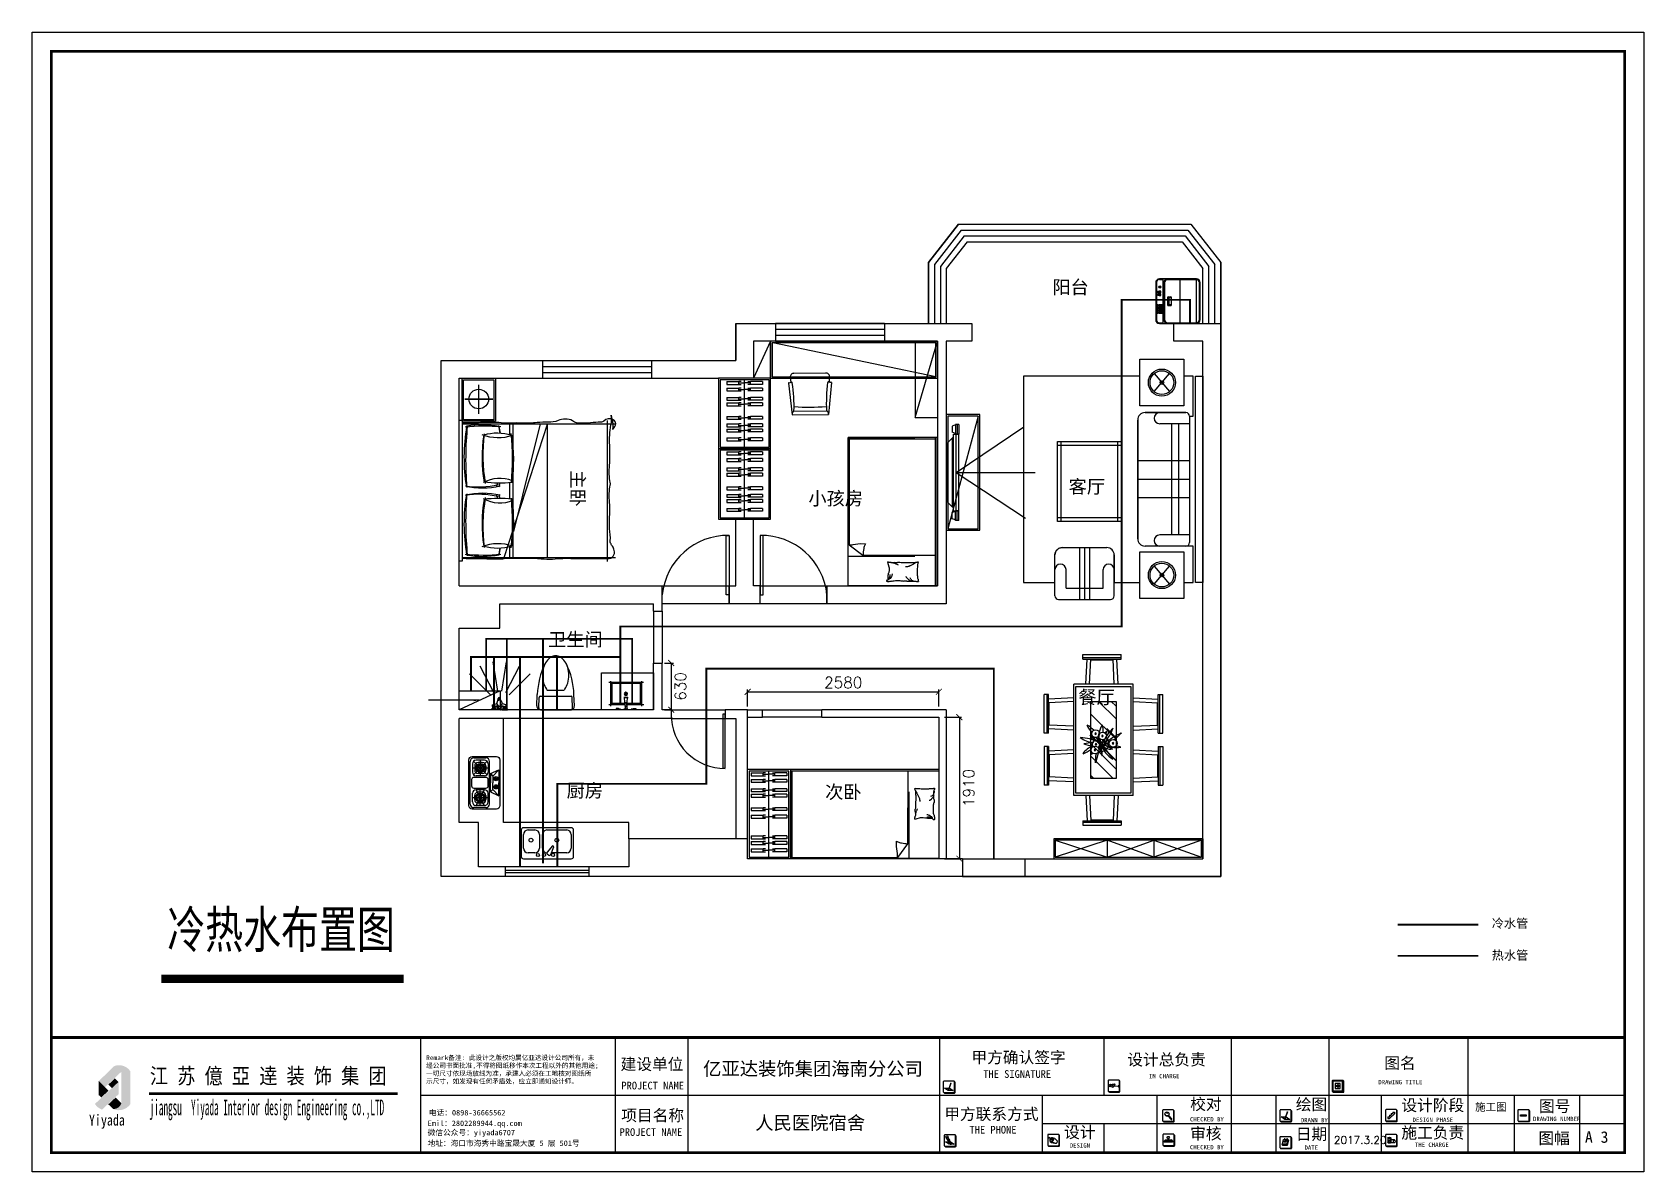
# Model space of a CAD drawing. Header units: millimetres. Extents: x 333665 to 510740, y -473522 to -395501.
# Drawn here: x 489008 to 510740, y -410869 to -395501 of the extents above; entities that cross this region are included whole.
import ezdxf

# ---------------------------------------------------------------- set-up
doc = ezdxf.new("R2010")
doc.units = ezdxf.units.MM
doc.linetypes.add('ACAD_ISO03W100', pattern=[30, 12, -18])
for name, color, linetype in [('0-01图框模板说明', 2, 'Continuous'), ('0-02图框细线', 136, 'Continuous'), ('06其他', 8, 'Continuous'), ('250', 250, 'Continuous'), ('TK', 7, 'Continuous'), ('WALL', 7, 'Continuous'), ('xcvdg', 7, 'Continuous'), ('填充', 8, 'Continuous')]:
    doc.layers.add(name, color=color, linetype=linetype)
doc.styles.add('-宋体', font='', dxfattribs={"width": 0.75})
doc.styles.add('_TCH_DIM', font='SIMPLEX', dxfattribs={"bigfont": 'GBCBIG'})
doc.styles.add('H1', font='')
doc.styles.get("Standard").update_dxf_attribs({"font": 'txt', "bigfont": 'gbcbig.shx'})
doc.styles.add('STYLE1', font='')
doc.styles.add('黑体', font='simhei.ttf')
doc.styles.get('-宋体').set_extended_font_data('SimSun')
doc.styles.get('H1').set_extended_font_data('SimSun')
doc.styles.get('STYLE1').set_extended_font_data('SimSun')
doc.dimstyles.get("Standard").update_dxf_attribs({"dimtxt": 0.18, "dimasz": 0.18, "dimexe": 0.18, "dimexo": 0.0625, "dimgap": 0.09, "dimtad": 0, "dimtih": 1, "dimtoh": 1, "dimdec": 4, "dimzin": 0, "dimdsep": 46, "dimtxsty": 'Standard', "dimcen": 0.09, "dimadec": 0, "dimazin": 0, "dimtfac": 1, "dimtdec": 4, "dimtofl": 0, "dimtmove": 0, "dimatfit": 3, "dimfxl": 1, "dimtolj": 1, "dimtzin": 0, "dimarcsym": 0})

msp = doc.modelspace()

# ---------------------------------------------------------------- texts
at = {"color": 250, "lineweight": -3, "style": 'STYLE1'}
for s, p in [('阳台', (502764.8, -399028.6)), ('客厅', (502984.8, -401719.3)), ('小孩房', (499474.8, -401878.6)), ('卫生间', (495964.8, -403780.2)), ('餐厅', (503114.8, -404558.6)), ('厨房', (496214.8, -405818.6)), ('次卧', (499700.4, -405836.7))]:
    msp.add_text(s, height=180, dxfattribs=at).set_placement(p)
at = {"color": 250, "lineweight": -3, "insert": (496453.7, -401409), "char_height": 180, "width": 4338.102, "attachment_point": 1, "rotation": 270, "style": 'STYLE1'}
msp.add_mtext('{\\C2;主卧}', dxfattribs=at)
at = {"color": 250, "lineweight": -3, "char_height": 150, "attachment_point": 5, "rotation": 90, "style": '_TCH_DIM'}
for s, insert in [('\\A1;630', (497749.8, -404323.6)), ('\\A1;1910', (501636.7, -405693.6))]:
    msp.add_mtext(s, dxfattribs=dict(at, insert=insert))
at = {"color": 250, "lineweight": -3, "insert": (499944.8, -404271.5), "char_height": 150, "attachment_point": 5, "style": '_TCH_DIM'}
msp.add_mtext('\\A1;2580', dxfattribs=at)
at = {"color": 0, "char_height": 150, "width": 768.689, "attachment_point": 1}
for s, insert in [('{\\fNSimSun|b0|i0|c134|p49;\\H0.8x;\\C5;冷水管}', (508691.1, -407458.6)), ('{\\fNSimSun|b0|i0|c134|p49;\\H0.8x;\\C5;热水管}', (508691.1, -407888.6))]:
    msp.add_mtext(s, dxfattribs=dict(at, insert=insert))
at = {"layer": '0-02图框细线'}
for s, insert, char_height, attachment_point in [('{\\fSimHei|b0|i0|c134|p2;Remark备注: 此设计之版权均属亿亚达设计公司所有，未\\P经公司书面批准,不得将图纸移作本次工程以外的其他用途;\\P一切尺寸依现场放线为准，承建人必须在工地核对图纸所\\P示尺寸，如发现有任何矛盾处，应立即通知设计师。}', (494320.1, -409690.3), 63.607, 7), ('{\\fSimSun|b0|i0|c134|p2;建设单位}', (496942.3, -409427), 155.232, 4), ('{\\fSimSun|b0|i0|c134|p2;甲方确认签字}', (501674.3, -409335.6), 155.232, 4), ('{\\fSimSun|b0|i0|c134|p2;设计总负责}', (503775.3, -409365.4), 155.232, 4), ('{\\fSimSun|b0|i0|c134|p2;图名}', (507241.7, -409412.4), 155.232, 4), ('{\\fSimSun|b0|i0|c134|p2;PROJECT NAME}', (496952.7, -409707.7), 103.488, 4), ('{\\fSimSun|b0|i0|c134|p2;THE SIGNATURE}', (501833.5, -409551.8), 103.488, 4), ('{\\fSimSun|b0|i0|c134|p2;IN CHARGE}', (504068.1, -409580), 58.307, 4), ('{\\fSimSun|b0|i0|c134|p2;DRAWING TITLE}', (507160.9, -409660.8), 58.307, 4), ('{\\fSimSun|b0|i0|c134|p2;校对}', (504623.5, -409965.5), 155.232, 4), ('{\\fSimSun|b0|i0|c134|p2;绘图}', (506047.8, -409969.9), 155.232, 4), ('{\\fSimSun|b0|i0|c134|p2;设计阶段}', (507472, -409980.4), 155.232, 4), ('{\\fSimSun|b0|i0|c134|p2;电话：0898-36665562  }', (494356.5, -410076.7), 74.208, 4), ('{\\fSimSun|b0|i0|c134|p2;项目名称}', (496950.9, -410117.4), 155.232, 4), ('{\\fSimSun|b0|i0|c134|p2;甲方联系方式}', (501308.1, -410100.5), 155.232, 4), ('{\\fSimHei|b0|i0|c134|p2;施工图}', (508677.6, -410000.7), 103.488, 5), ('{\\fSimSun|b0|i0|c134|p2;图号}', (509327.8, -409993.2), 155.232, 4), ('{\\fSimSun|b0|i0|c134|p2;微信公众号：yiyada6707}', (494339.9, -410351.1), 74.208, 4), ('{\\fSimSun|b0|i0|c134|p2;Emil：2802289944.qq.com}', (494339.9, -410226.1), 74.208, 4), ('{\\fSimSun|b0|i0|c134|p2;PROJECT NAME}', (496928.6, -410335), 103.488, 4), ('{\\fSimSun|b0|i0|c134|p2;THE PHONE}', (501647.8, -410303.2), 103.488, 4), ('{\\fSimSun|b0|i0|c134|p2;设计}', (502923.5, -410344.8), 155.232, 4), ('{\\fSimSun|b0|i0|c134|p2;CHECKED BY}', (504621.1, -410161.8), 58.307, 4), ('{\\fSimSun|b0|i0|c134|p2;审核}', (504623.5, -410362.4), 155.232, 4), ('{\\fSimSun|b0|i0|c134|p2;日期}', (506047.8, -410369.4), 155.232, 4), ('{\\fSimSun|b0|i0|c134|p2;DRAWN BY}', (506114.8, -410173.9), 58.307, 4), ('{\\fSimSun|b0|i0|c134|p2;施工负责}', (507472, -410351.5), 155.232, 4), ('{\\fSimSun|b0|i0|c134|p2;DESIGN PHASE}', (507622.5, -410169.3), 58.307, 4), ('{\\fSimSun|b0|i0|c134|p2;DRAWING NUMBER}', (509247.3, -410156.8), 58.307, 4), ('{\\fSimSun|b0|i0|c134|p2;地址：海口市海秀中路宝晟大厦 5 层 501号}', (494339, -410488.9), 74.208, 4), ('{\\fSimSun|b0|i0|c134|p2;DESIGN}', (502999.5, -410514.6), 58.307, 4), ('{\\fSimSun|b0|i0|c134|p2;CHECKED BY}', (504621.1, -410538.3), 58.307, 4), ('{\\fSimSun|b0|i0|c134|p2;DATE}', (506165.5, -410543.3), 58.307, 4), ('2017.3.20', (506562, -410441.3), 103.49, 4), ('{\\fSimSun|b0|i0|c134|p2;THE CHARGE}', (507653.4, -410505.3), 58.307, 4), ('{\\fSimSun|b0|i0|c134|p2;图幅}', (509319.4, -410424.9), 155.232, 4), ('{\\fSimSun|b0|i0|c134|p2;A 3}', (509947.2, -410402.2), 155.232, 4)]:
    msp.add_mtext(s, dxfattribs=dict(at, insert=insert, char_height=char_height, attachment_point=attachment_point))
at = {"layer": '0-02图框细线', "char_height": 181.104, "attachment_point": 5, "style": '黑体'}
for s, insert in [('亿亚达装饰集团海南分公司', (499537.3, -409490.1)), ('{\\fSimSun|b0|i0|c134|p2;人民医院宿舍}', (499499.5, -410219.6))]:
    msp.add_mtext(s, dxfattribs=dict(at, insert=insert))
at = {"layer": 'TK', "color": 150, "style": 'H1'}
for s, height, width, p in [('江 苏 億 亞 逹 装 饰 集 团', 212.024, 0.85, (490594.7, -409682.9)), ('Yiyada ', 148.42, 0.8, (489772.9, -410245.9)), ('jiangsu  Yiyada Interior design Engineering co.,LTD', 212.024, 0.43, (490591.3, -410106.8))]:
    msp.add_text(s, height=height, dxfattribs=dict(at, width=width)).set_placement(p)
at = {"layer": 'WALL', "color": 2, "insert": (490829.3, -407352.3), "char_height": 800, "width": 7394.405, "attachment_point": 1, "style": '-宋体'}
msp.add_mtext('{\\H0.625x;\\C3;冷热水布置图}', dxfattribs=at)

# ---------------------------------------------------------------- blocks, each defined once
blk = doc.blocks.new('FVC')
at = {"layer": 'xcvdg', "color": 1, "ltscale": 100}
for p, q in [((-88497, -799587), (-88467, -799594)), ((-88467, -799594), (-88384, -799615))]:
    blk.add_line(p, q, dxfattribs=at)
for centre, radius, start, end in [((-88497, -799587), 0.917, 75.9551, 184.0829), ((-88228, -799568), 271, 184.0829, 189.4841), ((-88268, -799575), 230, 189.4841, 197.3864), ((-88259, -799758), 230, 168.4414, 182.7491), ((-88602, -799679), 120, 6.4341, 17.3864), ((-88628, -799682), 146, 348.4414, 6.4341), ((-87776, -799472), 739, 197.1982, 199.428), ((-87776, -799472), 739, 199.428, 201.6577), ((-87776, -799472), 739, 201.6577, 203.4844), ((-88368, -799549), 67.7, 255.9548, 272.6649), ((-88395, -798959), 659, 272.6649, 278.0051), ((-88348, -799297), 317, 278.0051, 282.1984), ((-88094, -800469), 882, 99.6844, 102.1984), ((-88280, -799536), 140, 275.6311, 286.515), ((-88233, -799539), 91.5, 255.3149, 270), ((-88208, -799801), 204, 90, 99.6844), ((-88280, -799536), 140, 286.515, 297.3988), ((-88233, -799575), 56.2, 270, 288.7799), ((-88281, -799433), 206, 288.7799, 291.8149), ((-88280, -799536), 140, 297.3988, 315.0976), ((-88208, -800088), 492, 83.7676, 90), ((-88261, -799484), 151, 291.8149, 295.3551), ((-88219, -799573), 52.6, 295.3551, 311.4429), ((-88244, -799545), 89.9, 311.4429, 323.7359), ((-88280, -799536), 140, 315.0976, 332.7964), ((-88121, -799602), 34.2, 116.5805, 175.5998), ((-87456, -799784), 683, 172.4531, 180), ((-88131, -799583), 13.1, 11.2724, 116.5805), ((-87893, -799726), 242, 164.256, 172.4531), ((-88419, -799578), 305, 344.256, 351.5628), ((-88206, -799599), 90.4, 0, 11.2724), ((-88277, -799599), 161, 351.5628, 0), ((-88377, -799749), 114, 189.7531, 196.31), ((-89699, -799879), 1216, 2.6096, 4.6176), ((-91842, -799977), 3362, 0.9704, 2.6096), ((-89644, -800040), 1164, 356.426, 359.7135), ((-94198, -800017), 5719, 359.7135, 0.9704), ((-88722, -799921), 313, 327.865, 333.5015), ((-87776, -799472), 739, 203.4844, 205.3111), ((-89724, -799422), 1432, 333.5015, 335.6735), ((-88881, -799803), 507, 335.6735, 339.3257), ((-88461, -799961), 58, 339.3257, 355.9172), ((-88674, -799946), 272, 355.9172, 3.5552), ((-88295, -800128), 200, 61.6832, 66.9972), ((-88224, -799996), 49.3, 50.9651, 61.6832), ((-88335, -800132), 225, 43.8115, 50.9651), ((-88222, -800115), 99.2, 53.8234, 71.5603), ((-88455, -800247), 392, 38.3886, 43.8115), ((-88222, -800115), 99.2, 36.0864, 53.8234), ((-88208, -800052), 76.8, 27.2396, 38.3886), ((-88222, -800115), 99.2, 15.9352, 36.0864), ((-88348, -800124), 234, 20.8603, 27.2396), ((-87618, -799784), 521, 180.0031, 188.643), ((-87607, -799806), 529, 186.0867, 190.1899), ((-87256, -800030), 873, 175.1982, 179.4243), ((-86635, -800036), 1494, 179.4243, 181.9079), ((-88277, -799926), 152, 2.5386, 10.1899), ((-88415, -799933), 290, 355.1982, 2.5386), ((-88411, -800185), 87.5, 163.7788, 172.8796), ((-88496, -800174), 1.32, 172.8796, 253.3022), ((-88491, -800157), 19.3, 253.3022, 279.9984), ((-88421, -800182), 76.7, 152.7159, 163.7788), ((-88530, -800126), 45.3, 332.7159, 347.131), ((-88432, -800492), 321, 93.5049, 99.9984), ((-88628, -800103), 146, 347.131, 356.426), ((-89074, -799700), 729, 324.1737, 327.865), ((-87618, -813781), 13636, 93.055, 93.5049), ((-88272, -801529), 1365, 91.6331, 93.055), ((-88292, -800842), 679, 86.6313, 91.6331), ((-88305, -801076), 913, 82.3191, 86.6313), ((-88210, -800368), 198, 77.8905, 82.3191), ((-88117, -799933), 246, 257.8905, 261.8665), ((-88147, -800145), 32.8, 261.8665, 291.421), ((-88129, -800190), 15.6, 68.0096, 111.421), ((-87308, -800059), 821, 181.9079, 185.2592), ((-88222, -800115), 99.2, 355.7841, 15.9352), ((-88072, -800129), 53.9, 185.2592, 210.6513), ((-88125, -800179), 4.28, 348.1069, 68.0096), ((-88118, -800180), 2.32, 168.1069, 289.564), ((-88143, -800171), 28.9, 355.6975, 30.6513), ((-88119, -800179), 3.42, 289.564, 338.2117), ((-88139, -800171), 25.1, 338.2117, 355.6975)]:
    blk.add_arc(centre, radius, start, end, dxfattribs=at)
blk = doc.blocks.new('_ArchTick')
at = {"color": 0, "lineweight": 30, "const_width": 0.15}
blk.add_lwpolyline([(-0.5, -0.5), (0.5, 0.5)], dxfattribs=at)

# ---------------------------------------------------------------- hatches: boundary and pattern name
at = {"lineweight": -3}
h = msp.add_hatch(dxfattribs=at)
h.set_pattern_fill('AR-RROOF', color=250, scale=300, angle=495, style=0)
h.set_pattern_definition([(135, (490601.15, -374599.98), (-678.8225, 254.5584), [4500, -600, 1500, -300]), (135, (490212.95, -374423.9), (-70.0036, -494.2676), [900, -99, 1800, -225]), (135, (490314.78, -374674.22), (-1245.215, 960.9581), [2400, -420, 1200, -300])])
h.paths.add_polyline_path([(503623.2, -404525.1), (503623.2, -405565.1), (503283.2, -405565.1), (503283.2, -404525.1)])
at = {"layer": '0-01图框模板说明'}
for points in [[(501447.1, -409790, -0.4142136), (501436.9, -409800.2), (501304.5, -409800.2, -0.071272), (501301.7, -409799.8, 0.3481434), (501311.6, -409807.6), (501443.9, -409807.6, 0.4142136), (501454.1, -409797.4), (501454.1, -409665.1, 0.3331076), (501446.8, -409655.3, -0.0577433), (501447.1, -409657.6)], [(503669.4, -409776.3, -0.4142136), (503659.2, -409786.5), (503526.9, -409786.5, -0.071272), (503524, -409786.1, 0.3481434), (503533.9, -409793.9), (503666.3, -409793.9, 0.4142136), (503676.5, -409783.7), (503676.5, -409651.4, 0.3331076), (503669.1, -409641.6, -0.0577433), (503669.4, -409643.9)], [(506690.5, -409779.6, -0.4142136), (506680.3, -409789.8), (506548, -409789.8, -0.071272), (506545.1, -409789.4, 0.3481434), (506555, -409797.2), (506687.4, -409797.2, 0.4142136), (506697.6, -409787), (506697.6, -409654.7, 0.3331076), (506690.2, -409644.9, -0.0577433), (506690.5, -409647.2)], [(504402.3, -410177.5, -0.4142136), (504392.1, -410187.7), (504259.8, -410187.7, -0.071272), (504256.9, -410187.3, 0.3481434), (504266.8, -410195.2), (504399.2, -410195.2, 0.4142136), (504409.3, -410185), (504409.3, -410052.6, 0.3331076), (504402, -410042.9, -0.0577433), (504402.3, -410045.2)], [(505985.4, -410177.5, -0.4142136), (505975.2, -410187.7), (505842.8, -410187.7, -0.071272), (505840, -410187.3, 0.3481434), (505849.9, -410195.2), (505982.2, -410195.2, 0.4142136), (505992.4, -410185), (505992.4, -410052.6, 0.3331076), (505985.1, -410042.9, -0.0577433), (505985.4, -410045.2)], [(507409.6, -410174.2, -0.4142136), (507399.4, -410184.4), (507267, -410184.4, -0.071272), (507264.2, -410184, 0.3481434), (507274.1, -410191.8), (507406.5, -410191.8, 0.4142136), (507416.6, -410181.6), (507416.6, -410049.3, 0.3331076), (507409.3, -410039.5, -0.0577433), (507409.6, -410041.8)], [(509194.8, -410175.7, -0.4142136), (509184.6, -410185.9), (509052.2, -410185.9, -0.071272), (509049.4, -410185.4, 0.3481434), (509059.3, -410193.3), (509191.6, -410193.3, 0.4142136), (509201.8, -410183.1), (509201.8, -410050.8, 0.3331076), (509194.5, -410041, -0.0577433), (509194.8, -410043.3)], [(509078.5, -410101.4), (509155.1, -410101.4), (509155.1, -410120.1), (509078.5, -410120.1)], [(501459.6, -410513.8, -0.4142136), (501449.4, -410524), (501317.1, -410524, -0.071272), (501314.2, -410523.6, 0.3481434), (501324.1, -410531.4), (501456.5, -410531.4, 0.4142136), (501466.7, -410521.2), (501466.7, -410388.9, 0.3331076), (501459.3, -410379.1, -0.0577433), (501459.6, -410381.4)], [(502854.8, -410507.4, -0.4142136), (502844.7, -410517.5), (502712.3, -410517.5, -0.071272), (502709.4, -410517.1, 0.3481434), (502719.4, -410525), (502851.7, -410525, 0.4142136), (502861.9, -410514.8), (502861.9, -410382.4, 0.3331076), (502854.6, -410372.7, -0.0577433), (502854.8, -410375)], [(504407.3, -410505.5, -0.4142136), (504397.1, -410515.7), (504264.8, -410515.7, -0.071272), (504261.9, -410515.3, 0.3481434), (504271.8, -410523.1), (504404.2, -410523.1, 0.4142136), (504414.4, -410512.9), (504414.4, -410380.6, 0.3331076), (504407, -410370.8, -0.0577433), (504407.3, -410373.1)], [(505985.4, -410539.5, -0.4142136), (505975.2, -410549.7), (505842.8, -410549.7, -0.071272), (505840, -410549.2, 0.3481434), (505849.9, -410557.1), (505982.2, -410557.1, 0.4142136), (505992.4, -410546.9), (505992.4, -410414.6, 0.3331076), (505985.1, -410404.8, -0.0577433), (505985.4, -410407.1)], [(507409.6, -410509.2, -0.4142136), (507399.4, -410519.3), (507267, -410519.3, -0.071272), (507264.2, -410518.9, 0.3481434), (507274.1, -410526.8), (507406.5, -410526.8, 0.4142136), (507416.6, -410516.6), (507416.6, -410384.2, 0.3331076), (507409.3, -410374.5, -0.0577433), (507409.6, -410376.8)]]:
    msp.add_hatch(color=8, dxfattribs=at).paths.add_polyline_path(points)
h = msp.add_hatch(color=8, dxfattribs=at)
h.paths.add_polyline_path([(506614.1, -409701.2), (506601, -409701.2), (506601, -409713.4), (506614.1, -409713.4)])
h.paths.add_polyline_path([(506614.1, -409713.4), (506627.3, -409713.4), (506627.3, -409701.2), (506614.1, -409701.2)])
h.paths.add_polyline_path([(506614.1, -409713.4), (506614.1, -409725.6), (506627.3, -409725.6), (506627.3, -409713.4)])
h.paths.add_polyline_path([(506614.1, -409713.4), (506601, -409713.4), (506601, -409725.6), (506614.1, -409725.6)])
at = {"layer": '06其他', "linetype": 'ByBlock'}
h = msp.add_hatch(color=16, dxfattribs=at)
h.set_gradient(color1=(127, 0, 0), color2=(204, 0, 0), rotation=135, tint=1, name='INVHEMISPHERICAL')
h.paths.add_polyline_path([(489905.5, -409646.1), (489988.5, -409729.1), (490210.7, -409519.4, -0.3370418), (490329.7, -409510.5, 0.3337101), (490115.5, -409442.8)])
h = msp.add_hatch(color=18, dxfattribs=at)
h.set_gradient(color1=(76, 0, 0), color2=(127, 0, 0), rotation=45, tint=1, name='CURVED')
h.paths.add_polyline_path([(489905.5, -409646.1), (489905.5, -409835.8), (489938.5, -409867.8), (490036.2, -409776.8)])
h = msp.add_hatch(color=11, dxfattribs=at)
h.set_gradient(color1=(254, 140, 88), color2=(97, 0, 2), rotation=45, tint=1, name='HEMISPHERICAL')
h.paths.add_polyline_path([(490034.4, -409693.3), (490083.3, -409740.3), (490172.1, -409657.6), (490122.5, -409610.1)])
h = msp.add_hatch(color=1, dxfattribs=at)
h.set_gradient(color1=(255, 0, 0), color2=(255, 127, 0), tint=1, name='INVHEMISPHERICAL')
h.paths.add_polyline_path([(490329.7, -409510.6, 0.3396012), (490210, -409520), (490210, -409943.8, -0.3188086), (490101.4, -410025.2, 0.3432185), (490329.7, -409959.7)])
h = msp.add_hatch(color=20, dxfattribs=at)
h.set_gradient(color1=(255, 63, 0), color2=(253, 236, 196), rotation=45, tint=1)
h.paths.add_polyline_path([(489853.9, -409954.1, 0.1677561), (489948.9, -410031.4), (490172.1, -409823.4), (490172.1, -409657.6)])
h = msp.add_hatch(color=16, dxfattribs=at)
h.set_gradient(color1=(127, 0, 0), color2=(204, 0, 0), rotation=45, tint=1, name='CURVED')
h.paths.add_polyline_path([(490210, -409943.8), (490131.6, -409868.5), (490033.7, -409959.7), (490101.4, -410025.2, 0.3188086)])

# ---------------------------------------------------------------- linework, layer by layer
at = {"color": 250, "lineweight": -3}
for p, q in [((501497.4, -398088.6), (501094.8, -398606.3)), ((501094.8, -398606.3), (501497.4, -398088.6)), ((501497.4, -398088.6), (504632.1, -398088.6)), ((501497.4, -398088.6), (504632.1, -398088.6)), ((504632.1, -398088.6), (505034.8, -398606.3)), ((504632.1, -398088.6), (505034.8, -398606.3)), ((501536.5, -398168.6), (501174.8, -398633.7)), ((501575.6, -398248.6), (501254.8, -398661.2)), ((501614.8, -398328.6), (501334.8, -398688.6)), ((501536.5, -398168.6), (504593, -398168.6)), ((501575.6, -398248.6), (504553.9, -398248.6)), ((501614.8, -398328.6), (504514.8, -398328.6)), ((504514.8, -398328.6), (504794.8, -398688.6)), ((504553.9, -398248.6), (504874.8, -398661.2)), ((504593, -398168.6), (504954.8, -398633.7)), ((501094.8, -398606.3), (501094.8, -399428.6)), ((501094.8, -399428.6), (501094.8, -398606.3)), ((501174.8, -398633.7), (501174.8, -399428.6)), ((501254.8, -398661.2), (501254.8, -399428.6)), ((501334.8, -398688.6), (501334.8, -399428.6)), ((504794.8, -399428.6), (504794.8, -398688.6)), ((504874.8, -399428.6), (504874.8, -398661.2)), ((504954.8, -399428.6), (504954.8, -398633.7)), ((505034.8, -399428.6), (505034.8, -398606.3)), ((505034.8, -398606.3), (505034.8, -399428.6)), ((504758.6, -398954.6), (504758.6, -398954.6)), ((504339.1, -399179.3), (504339.1, -399079.3)), ((498494.8, -399428.6), (499029.8, -399428.6)), ((498494.8, -399428.6), (498494.8, -399928.6)), ((498494.8, -399928.6), (498494.8, -399428.6)), ((498494.8, -399428.6), (501094.8, -399428.6)), ((499029.8, -399428.6), (499029.8, -399668.6)), ((500499.8, -399428.6), (499029.8, -399428.6)), ((500499.8, -399428.6), (500499.8, -399668.6)), ((500499.8, -399428.6), (501094.8, -399428.6)), ((501094.8, -399428.6), (501679.8, -399428.6)), ((501679.8, -399428.6), (501679.8, -399668.6)), ((504208.6, -399428.6), (504708.6, -399428.6)), ((504230.7, -399272.5), (504230.7, -399287.5)), ((504245.7, -399272.5), (504230.7, -399272.5)), ((504230.7, -399287.5), (504245.7, -399287.5)), ((504245.7, -399287.5), (504245.7, -399272.5)), ((504318.7, -399418.5), (504708.6, -399418.5)), ((504404.8, -399668.6), (504404.8, -399428.6)), ((504404.8, -399428.6), (504794.8, -399428.6)), ((504758.6, -399254.6), (504758.6, -399254.6)), ((504794.8, -399428.6), (505034.8, -399428.6)), ((505034.8, -406888.6), (505034.8, -399428.6)), ((505034.8, -399428.6), (505034.8, -406888.6)), ((500499.8, -399508.6), (499029.8, -399508.6)), ((499029.8, -399588.6), (500499.8, -399588.6)), ((499029.8, -399668.6), (498734.8, -399668.6)), ((498734.8, -399668.6), (498734.8, -400168.6)), ((498964.8, -399668.6), (498734.8, -400168.6)), ((498964.8, -400168.6), (498964.8, -399668.6)), ((501214.8, -399668.6), (498964.8, -399668.6)), ((498964.8, -399668.6), (498964.8, -400168.6)), ((501194.8, -399688.6), (498984.8, -399688.6)), ((498984.8, -399688.6), (498984.8, -400148.6)), ((501194.8, -400148.6), (498994.8, -399688.6)), ((499029.8, -399668.6), (500499.8, -399668.6)), ((500499.8, -399668.6), (501214.8, -399668.6)), ((500914.8, -399668.6), (500914.8, -400698.6)), ((500914.8, -400698.6), (501214.8, -399668.6)), ((501194.8, -400148.6), (501194.8, -399688.6)), ((501214.8, -399668.6), (501214.8, -402968.6)), ((501214.8, -400168.6), (501214.8, -399668.6)), ((501679.8, -399668.6), (501334.8, -399668.6)), ((501334.8, -399668.6), (501334.8, -403208.6)), ((504794.8, -399668.6), (504404.8, -399668.6)), ((504794.8, -406648.6), (504794.8, -399668.6)), ((494524.8, -406888.6), (494524.8, -399928.6)), ((494524.8, -399928.6), (495894.8, -399928.6)), ((494524.8, -406888.6), (494524.8, -399928.6)), ((494524.8, -399928.6), (498494.8, -399928.6)), ((495894.8, -400168.6), (495894.8, -399928.6)), ((495894.8, -399928.6), (497364.8, -399928.6)), ((495894.8, -400008.6), (497364.8, -400008.6)), ((495894.8, -400088.6), (497364.8, -400088.6)), ((497364.8, -400168.6), (497364.8, -399928.6)), ((497364.8, -399928.6), (498494.8, -399928.6)), ((504540, -399912.2), (504540, -400540.3)), ((494764.8, -400168.6), (495894.8, -400168.6)), ((494764.8, -402968.6), (494764.8, -400168.6)), ((495029.8, -400647.9), (495029.8, -400257.9)), ((495894.8, -400168.6), (497364.8, -400168.6)), ((497364.8, -400168.6), (498264.8, -400168.6)), ((498264.8, -400168.6), (498264.8, -402068.6)), ((498964.8, -400168.6), (498264.8, -400168.6)), ((498964.8, -400168.6), (498264.8, -400168.6)), ((498264.8, -400168.6), (498264.8, -401118.6)), ((498944.8, -400188.6), (498284.8, -400188.6)), ((498284.8, -400188.6), (498284.8, -401098.6)), ((498373, -400212.1), (498373, -400251)), ((498373, -400212.1), (498535.8, -400212.1)), ((498373, -400251), (498535.8, -400251)), ((498373, -400299.9), (498373, -400338.8)), ((498373, -400299.9), (498535.8, -400299.9)), ((498535.8, -400251), (498535.8, -400212.1)), ((498569.5, -400212.1), (498535.8, -400212.1)), ((498535.8, -400231.6), (498614.8, -400231.6)), ((498535.8, -400251), (498569.5, -400251)), ((498535.8, -400338.8), (498535.8, -400299.9)), ((498569.5, -400299.9), (498535.8, -400299.9)), ((498614.8, -401098.6), (498614.8, -400188.6)), ((498693.8, -400231.6), (498614.8, -400231.6)), ((498660.1, -400212.1), (498693.8, -400212.1)), ((498693.8, -400251), (498660.1, -400251)), ((498660.1, -400299.9), (498693.8, -400299.9)), ((498693.8, -400251), (498693.8, -400212.1)), ((498856.5, -400212.1), (498693.8, -400212.1)), ((498856.5, -400251), (498693.8, -400251)), ((498693.8, -400338.8), (498693.8, -400299.9)), ((498856.5, -400299.9), (498693.8, -400299.9)), ((498856.5, -400212.1), (498856.5, -400251)), ((498856.5, -400299.9), (498856.5, -400338.8)), ((498944.8, -401098.6), (498944.8, -400188.6)), ((498964.8, -402068.6), (498964.8, -400168.6)), ((498964.8, -400168.6), (501214.8, -400168.6)), ((498964.8, -401118.6), (498964.8, -400168.6)), ((498984.8, -400148.6), (501194.8, -400148.6)), ((499207.9, -400233.1), (499255.6, -400661.2)), ((499207.9, -400233.1), (499255.6, -400661.2)), ((499230.3, -400155.9), (499234.5, -400197.7)), ((499230.3, -400155.9), (499234.5, -400197.7)), ((499234.5, -400197.7), (499237.2, -400224.3)), ((499234.5, -400197.7), (499237.2, -400224.3)), ((499279.6, -400100.9), (499710, -400096.4)), ((499279.6, -400100.9), (499710, -400096.4)), ((499784.4, -400227.1), (499745.6, -400656)), ((499784.4, -400227.1), (499745.6, -400656)), ((499757, -400192.2), (499754.9, -400218.9)), ((499757, -400192.2), (499754.9, -400218.9)), ((499760.3, -400150.3), (499757, -400192.2)), ((499760.3, -400150.3), (499757, -400192.2)), ((502377.6, -400138.6), (502377.6, -402922)), ((503944.5, -400138.6), (502377.6, -400138.6)), ((503944.5, -400138.6), (503799.5, -400138.6)), ((503944.5, -400540.3), (503944.5, -400138.6)), ((504139.2, -400104.4), (504345.3, -400348.1)), ((504139.2, -400348.1), (504345.3, -400104.4)), ((504665, -400138.6), (504540, -400138.6)), ((504665, -400138.6), (504540, -400138.6)), ((504540, -400138.6), (504540, -400540.3)), ((504665, -400681.5), (504665, -400138.6)), ((495219.8, -400448.6), (494839.8, -400448.6)), ((494839.8, -400448.6), (495219.8, -400448.6)), ((498373, -400338.8), (498535.8, -400338.8)), ((498373, -400425.9), (498373, -400464.8)), ((498373, -400425.9), (498535.8, -400425.9)), ((498373, -400464.8), (498535.8, -400464.8)), ((498373, -400500.1), (498373, -400539)), ((498373, -400500.1), (498535.8, -400500.1)), ((498535.8, -400319.4), (498614.8, -400319.4)), ((498535.8, -400338.8), (498569.5, -400338.8)), ((498535.8, -400464.8), (498535.8, -400425.9)), ((498569.5, -400425.9), (498535.8, -400425.9)), ((498535.8, -400445.4), (498614.8, -400445.4)), ((498535.8, -400464.8), (498569.5, -400464.8)), ((498535.8, -400539), (498535.8, -400500.1)), ((498569.5, -400500.1), (498535.8, -400500.1)), ((498535.8, -400519.5), (498614.8, -400519.5)), ((498693.8, -400319.4), (498614.8, -400319.4)), ((498693.8, -400445.4), (498614.8, -400445.4)), ((498693.8, -400519.5), (498614.8, -400519.5)), ((498693.8, -400338.8), (498660.1, -400338.8)), ((498660.1, -400425.9), (498693.8, -400425.9)), ((498693.8, -400464.8), (498660.1, -400464.8)), ((498660.1, -400500.1), (498693.8, -400500.1)), ((498856.5, -400338.8), (498693.8, -400338.8)), ((498693.8, -400464.8), (498693.8, -400425.9)), ((498856.5, -400425.9), (498693.8, -400425.9)), ((498856.5, -400464.8), (498693.8, -400464.8)), ((498693.8, -400539), (498693.8, -400500.1)), ((498856.5, -400500.1), (498693.8, -400500.1)), ((498856.5, -400425.9), (498856.5, -400464.8)), ((498856.5, -400500.1), (498856.5, -400539)), ((496764.8, -402637.3), (496764.8, -400736.8)), ((498373, -400539), (498535.8, -400539)), ((498373, -400682.4), (498373, -400721.3)), ((498373, -400682.4), (498535.8, -400682.4)), ((498373, -400721.3), (498535.8, -400721.3)), ((498535.8, -400539), (498569.5, -400539)), ((498535.8, -400721.3), (498535.8, -400682.4)), ((498569.5, -400682.4), (498535.8, -400682.4)), ((498535.8, -400701.9), (498614.8, -400701.9)), ((498535.8, -400721.3), (498569.5, -400721.3)), ((498693.8, -400701.9), (498614.8, -400701.9)), ((498693.8, -400539), (498660.1, -400539)), ((498660.1, -400682.4), (498693.8, -400682.4)), ((498693.8, -400721.3), (498660.1, -400721.3)), ((498856.5, -400539), (498693.8, -400539)), ((498693.8, -400721.3), (498693.8, -400682.4)), ((498856.5, -400682.4), (498693.8, -400682.4)), ((498856.5, -400721.3), (498693.8, -400721.3)), ((498856.5, -400682.4), (498856.5, -400721.3)), ((499255.6, -400661.2), (499745.6, -400656)), ((499255.6, -400661.2), (499745.6, -400656)), ((499280.8, -400610.9), (499719.4, -400606.3)), ((499280.8, -400610.9), (499719.4, -400606.3)), ((500914.8, -400698.6), (501214.8, -400698.6)), ((501784.8, -400658.6), (501334.8, -400658.6)), ((501334.8, -400658.6), (501334.8, -402218.6)), ((501764.8, -400678.6), (501354.8, -400678.6)), ((501354.8, -400678.6), (501354.8, -402198.6)), ((501764.8, -400678.6), (501354.8, -402198.6)), ((501764.8, -402198.6), (501764.8, -400678.6)), ((501784.8, -402218.6), (501784.8, -400658.6)), ((503915.7, -400731.5), (503915.7, -402331.5)), ((503915.7, -402331.5), (503915.7, -400731.5)), ((504540, -400540.3), (503944.5, -400540.3)), ((504565.7, -400631.5), (504015.7, -400631.5)), ((504015.7, -400631.5), (504565.7, -400631.5)), ((504615.7, -400681.5), (504615.7, -402381.5)), ((504615.7, -400681.5), (504665, -400681.5)), ((494804.8, -400783.5), (496874.9, -400783.5)), ((495373.3, -402583.5), (495956.4, -400786.3)), ((495444.4, -400783.5), (495444.4, -400930.3)), ((495495.2, -401073.4), (495495.2, -400783.5)), ((495501, -402236.3), (495863.7, -400783.5)), ((495956.4, -402583.5), (495956.4, -400783.5)), ((498373, -400784.3), (498373, -400823.2)), ((498373, -400784.3), (498535.8, -400784.3)), ((498373, -400823.2), (498535.8, -400823.2)), ((498373, -400853.7), (498373, -400892.6)), ((498373, -400853.7), (498535.8, -400853.7)), ((498373, -400892.6), (498535.8, -400892.6)), ((498535.8, -400823.2), (498535.8, -400784.3)), ((498569.5, -400784.3), (498535.8, -400784.3)), ((498535.8, -400803.8), (498614.8, -400803.8)), ((498535.8, -400823.2), (498569.5, -400823.2)), ((498535.8, -400892.6), (498535.8, -400853.7)), ((498569.5, -400853.7), (498535.8, -400853.7)), ((498535.8, -400873.1), (498614.8, -400873.1)), ((498535.8, -400892.6), (498569.5, -400892.6)), ((498693.8, -400803.8), (498614.8, -400803.8)), ((498693.8, -400873.1), (498614.8, -400873.1)), ((498660.1, -400784.3), (498693.8, -400784.3)), ((498693.8, -400823.2), (498660.1, -400823.2)), ((498660.1, -400853.7), (498693.8, -400853.7)), ((498693.8, -400892.6), (498660.1, -400892.6)), ((498693.8, -400823.2), (498693.8, -400784.3)), ((498856.5, -400784.3), (498693.8, -400784.3)), ((498856.5, -400823.2), (498693.8, -400823.2)), ((498693.8, -400892.6), (498693.8, -400853.7)), ((498856.5, -400853.7), (498693.8, -400853.7)), ((498856.5, -400892.6), (498693.8, -400892.6)), ((498856.5, -400784.3), (498856.5, -400823.2)), ((498856.5, -400853.7), (498856.5, -400892.6)), ((501459.8, -400798.3), (501414.8, -400815.5)), ((501414.8, -400815.5), (501414.8, -400896.7)), ((501459.8, -400914), (501414.8, -400896.7)), ((501429.8, -401956.1), (501429.8, -400921.1)), ((501429.8, -400921.1), (501504.8, -400921.1)), ((501504.8, -400791.1), (501459.8, -400791.1)), ((501459.8, -400791.1), (501459.8, -400921.1)), ((501504.8, -400921.1), (501459.8, -400921.1)), ((501467.4, -401438.6), (502380.3, -400821)), ((501467.4, -401956.1), (501467.4, -400921.1)), ((501481.1, -400791.1), (501481.1, -400921.1)), ((501504.8, -400791.1), (501504.8, -400921.1)), ((501504.8, -401956.1), (501504.8, -400921.1)), ((504615.7, -400781.5), (504213.5, -400781.5)), ((504371.5, -400781.5), (504371.5, -402281.5)), ((504465.7, -400781.5), (504465.7, -402281.5)), ((498264.8, -401118.6), (498964.8, -401118.6)), ((498264.8, -401118.6), (498964.8, -401118.6)), ((498964.8, -401118.6), (498264.8, -401118.6)), ((498264.8, -401118.6), (498264.8, -402068.6)), ((498284.8, -401098.6), (498944.8, -401098.6)), ((498944.8, -401138.6), (498284.8, -401138.6)), ((498284.8, -401138.6), (498284.8, -402048.6)), ((498373, -400972.9), (498373, -401011.8)), ((498373, -400972.9), (498535.8, -400972.9)), ((498373, -401011.8), (498535.8, -401011.8)), ((498373, -401162.1), (498373, -401201)), ((498373, -401162.1), (498535.8, -401162.1)), ((498535.8, -401011.8), (498535.8, -400972.9)), ((498569.5, -400972.9), (498535.8, -400972.9)), ((498535.8, -400992.3), (498614.8, -400992.3)), ((498535.8, -401011.8), (498569.5, -401011.8)), ((498535.8, -401201), (498535.8, -401162.1)), ((498569.5, -401162.1), (498535.8, -401162.1)), ((498535.8, -401181.6), (498614.8, -401181.6)), ((498693.8, -400992.3), (498614.8, -400992.3)), ((498614.8, -402048.6), (498614.8, -401138.6)), ((498693.8, -401181.6), (498614.8, -401181.6)), ((498660.1, -400972.9), (498693.8, -400972.9)), ((498693.8, -401011.8), (498660.1, -401011.8)), ((498660.1, -401162.1), (498693.8, -401162.1)), ((498693.8, -401011.8), (498693.8, -400972.9)), ((498856.5, -400972.9), (498693.8, -400972.9)), ((498856.5, -401011.8), (498693.8, -401011.8)), ((498693.8, -401201), (498693.8, -401162.1)), ((498856.5, -401162.1), (498693.8, -401162.1)), ((498856.5, -400972.9), (498856.5, -401011.8)), ((498856.5, -401162.1), (498856.5, -401201)), ((498944.8, -402048.6), (498944.8, -401138.6)), ((498964.8, -402068.6), (498964.8, -401118.6)), ((500009.8, -400968.6), (500909.8, -400968.6)), ((500009.8, -402968.6), (500009.8, -400968.6)), ((501416.7, -400969.7), (501354.8, -401034.4)), ((501354.8, -401842.9), (501354.8, -401034.4)), ((501416.7, -401907.6), (501416.7, -400969.7)), ((501429.8, -400969.7), (501416.7, -400969.7)), ((502833.4, -401021.1), (503694.6, -401021.1)), ((502833.4, -402098.7), (502833.4, -401021.1)), ((502833.4, -401071.1), (503694.6, -401071.1)), ((502883.4, -402098.7), (502883.4, -401021.1)), ((503644.6, -401021.1), (503644.6, -402098.7)), ((503694.6, -401021.1), (503694.6, -402098.7)), ((498373, -401201), (498535.8, -401201)), ((498373, -401249.9), (498373, -401288.8)), ((498373, -401249.9), (498535.8, -401249.9)), ((498373, -401288.8), (498535.8, -401288.8)), ((498373, -401375.9), (498373, -401414.8)), ((498373, -401375.9), (498535.8, -401375.9)), ((498535.8, -401201), (498569.5, -401201)), ((498535.8, -401288.8), (498535.8, -401249.9)), ((498569.5, -401249.9), (498535.8, -401249.9)), ((498535.8, -401269.4), (498614.8, -401269.4)), ((498535.8, -401288.8), (498569.5, -401288.8)), ((498535.8, -401414.8), (498535.8, -401375.9)), ((498569.5, -401375.9), (498535.8, -401375.9)), ((498535.8, -401395.4), (498614.8, -401395.4)), ((498693.8, -401269.4), (498614.8, -401269.4)), ((498693.8, -401395.4), (498614.8, -401395.4)), ((498693.8, -401201), (498660.1, -401201)), ((498660.1, -401249.9), (498693.8, -401249.9)), ((498693.8, -401288.8), (498660.1, -401288.8)), ((498660.1, -401375.9), (498693.8, -401375.9)), ((498856.5, -401201), (498693.8, -401201)), ((498693.8, -401288.8), (498693.8, -401249.9)), ((498856.5, -401249.9), (498693.8, -401249.9)), ((498856.5, -401288.8), (498693.8, -401288.8)), ((498693.8, -401414.8), (498693.8, -401375.9)), ((498856.5, -401375.9), (498693.8, -401375.9)), ((498856.5, -401249.9), (498856.5, -401288.8)), ((498856.5, -401375.9), (498856.5, -401414.8)), ((500009.8, -401370.9), (500009.8, -401567.2)), ((504615.7, -401281.5), (503915.7, -401281.5)), ((495444.4, -401571.7), (495444.4, -401795.3)), ((495495.2, -401906.9), (495495.2, -401460.1)), ((498373, -401414.8), (498535.8, -401414.8)), ((498373, -401450.1), (498373, -401489)), ((498373, -401450.1), (498535.8, -401450.1)), ((498373, -401489), (498535.8, -401489)), ((498535.8, -401414.8), (498569.5, -401414.8)), ((498535.8, -401489), (498535.8, -401450.1)), ((498569.5, -401450.1), (498535.8, -401450.1)), ((498535.8, -401469.5), (498614.8, -401469.5)), ((498535.8, -401489), (498569.5, -401489)), ((498693.8, -401469.5), (498614.8, -401469.5)), ((498693.8, -401414.8), (498660.1, -401414.8)), ((498660.1, -401450.1), (498693.8, -401450.1)), ((498693.8, -401489), (498660.1, -401489)), ((498856.5, -401414.8), (498693.8, -401414.8)), ((498693.8, -401489), (498693.8, -401450.1)), ((498856.5, -401450.1), (498693.8, -401450.1)), ((498856.5, -401489), (498693.8, -401489)), ((498856.5, -401450.1), (498856.5, -401489)), ((501467.4, -401438.6), (502534.5, -401438.6)), ((501467.4, -401438.6), (502403.2, -402055.4)), ((504615.7, -401531.5), (503915.7, -401531.5)), ((498373, -401632.4), (498373, -401671.3)), ((498373, -401632.4), (498535.8, -401632.4)), ((498373, -401671.3), (498535.8, -401671.3)), ((498373, -401734.3), (498373, -401773.2)), ((498373, -401734.3), (498535.8, -401734.3)), ((498373, -401773.2), (498535.8, -401773.2)), ((498373, -401803.7), (498373, -401842.6)), ((498373, -401803.7), (498535.8, -401803.7)), ((498535.8, -401671.3), (498535.8, -401632.4)), ((498569.5, -401632.4), (498535.8, -401632.4)), ((498535.8, -401651.9), (498614.8, -401651.9)), ((498535.8, -401671.3), (498569.5, -401671.3)), ((498535.8, -401773.2), (498535.8, -401734.3)), ((498569.5, -401734.3), (498535.8, -401734.3)), ((498535.8, -401753.8), (498614.8, -401753.8)), ((498535.8, -401773.2), (498569.5, -401773.2)), ((498535.8, -401842.6), (498535.8, -401803.7)), ((498569.5, -401803.7), (498535.8, -401803.7)), ((498535.8, -401823.1), (498614.8, -401823.1)), ((498693.8, -401651.9), (498614.8, -401651.9)), ((498693.8, -401753.8), (498614.8, -401753.8)), ((498693.8, -401823.1), (498614.8, -401823.1)), ((498660.1, -401632.4), (498693.8, -401632.4)), ((498693.8, -401671.3), (498660.1, -401671.3)), ((498660.1, -401734.3), (498693.8, -401734.3)), ((498693.8, -401773.2), (498660.1, -401773.2)), ((498660.1, -401803.7), (498693.8, -401803.7)), ((498693.8, -401671.3), (498693.8, -401632.4)), ((498856.5, -401632.4), (498693.8, -401632.4)), ((498856.5, -401671.3), (498693.8, -401671.3)), ((498693.8, -401773.2), (498693.8, -401734.3)), ((498856.5, -401734.3), (498693.8, -401734.3)), ((498856.5, -401773.2), (498693.8, -401773.2)), ((498693.8, -401842.6), (498693.8, -401803.7)), ((498856.5, -401803.7), (498693.8, -401803.7)), ((498856.5, -401632.4), (498856.5, -401671.3)), ((498856.5, -401734.3), (498856.5, -401773.2)), ((498856.5, -401803.7), (498856.5, -401842.6)), ((504615.7, -401781.5), (503915.7, -401781.5)), ((498284.8, -402048.6), (498944.8, -402048.6)), ((498373, -401842.6), (498535.8, -401842.6)), ((498373, -401922.9), (498373, -401961.8)), ((498373, -401922.9), (498535.8, -401922.9)), ((498373, -401961.8), (498535.8, -401961.8)), ((498535.8, -401842.6), (498569.5, -401842.6)), ((498535.8, -401961.8), (498535.8, -401922.9)), ((498569.5, -401922.9), (498535.8, -401922.9)), ((498535.8, -401942.3), (498614.8, -401942.3)), ((498535.8, -401961.8), (498569.5, -401961.8)), ((498693.8, -401942.3), (498614.8, -401942.3)), ((498693.8, -401842.6), (498660.1, -401842.6)), ((498660.1, -401922.9), (498693.8, -401922.9)), ((498693.8, -401961.8), (498660.1, -401961.8)), ((498856.5, -401842.6), (498693.8, -401842.6)), ((498693.8, -401961.8), (498693.8, -401922.9)), ((498856.5, -401922.9), (498693.8, -401922.9)), ((498856.5, -401961.8), (498693.8, -401961.8)), ((498856.5, -401922.9), (498856.5, -401961.8)), ((501416.7, -401907.6), (501354.8, -401842.9)), ((501459.8, -401963.3), (501414.8, -401980.5)), ((501414.8, -402061.7), (501414.8, -401980.5)), ((501429.8, -401907.6), (501416.7, -401907.6)), ((501429.8, -401956.1), (501504.8, -401956.1)), ((501504.8, -401956.1), (501459.8, -401956.1)), ((501459.8, -402086.1), (501459.8, -401956.1)), ((501481.1, -402086.1), (501481.1, -401956.1)), ((501504.8, -402086.1), (501504.8, -401956.1)), ((503694.6, -402048.7), (502833.4, -402048.7)), ((498264.8, -402068.6), (498964.8, -402068.6)), ((498264.8, -402068.6), (498964.8, -402068.6)), ((498494.8, -402968.6), (498494.8, -402068.6)), ((498734.8, -402968.6), (498734.8, -402068.6)), ((501334.8, -402218.6), (501784.8, -402218.6)), ((501354.8, -402198.6), (501764.8, -402198.6)), ((501459.8, -402079), (501414.8, -402061.7)), ((501504.8, -402086.1), (501459.8, -402086.1)), ((503694.6, -402098.7), (502833.4, -402098.7)), ((495444.4, -402436.7), (495444.4, -402583.5)), ((495495.2, -402583.5), (495495.2, -402293.7)), ((498364.8, -403088.6), (498364.8, -402288.6)), ((498364.8, -402288.6), (498404.8, -402288.6)), ((498404.8, -402288.6), (498404.8, -403088.6)), ((498864.8, -402288.6), (498824.8, -402288.6)), ((498824.8, -402288.6), (498824.8, -403088.6)), ((498864.8, -403088.6), (498864.8, -402288.6)), ((500024.8, -402416.7), (500211.3, -402553.6)), ((500076.7, -402412.2), (500172.1, -402398.6)), ((500172.1, -402398.6), (500244.7, -402400.3)), ((502821.8, -402487.8), (502837, -402473)), ((502837, -402473), (502853.8, -402461.6)), ((502853.8, -402461.6), (502876.7, -402453.8)), ((502876.7, -402453.8), (502899.5, -402450.8)), ((502899.5, -402450.8), (503499.5, -402450.8)), ((502899.5, -402450.8), (503499.5, -402450.8)), ((503131.6, -402450.8), (503131.6, -403150.8)), ((503199.5, -402450.8), (503199.5, -403150.8)), ((503267.5, -402450.8), (503267.5, -403150.8)), ((504565.7, -402431.5), (504015.7, -402431.5)), ((504665, -402431.5), (504015.7, -402431.5)), ((504615.7, -402281.5), (504213.5, -402281.5)), ((504665, -402922), (504665, -402431.5)), ((494804.8, -402583.5), (496874.9, -402583.5)), ((500009.8, -402568.6), (500909.8, -402568.6)), ((501209.8, -402968.6), (501209.8, -402518.6)), ((502799.5, -402550.8), (502802.2, -402527.8)), ((502799.5, -403100.8), (502799.5, -402550.8)), ((502799.5, -402922), (502799.5, -402550.8)), ((502799.5, -402550.8), (502799.5, -402550.8)), ((502802.2, -402527.8), (502810.4, -402505.7)), ((502810.4, -402505.7), (502821.8, -402487.8)), ((503599.5, -403100.8), (503599.5, -402550.8)), ((503599.5, -402550.8), (503599.5, -402922)), ((503944.5, -402922), (503944.5, -402508.3)), ((503944.5, -402508.3), (504540, -402508.3)), ((504139.2, -402700.5), (504345.3, -402944.2)), ((504139.2, -402944.2), (504345.3, -402700.5)), ((504540, -402508.3), (504540, -403136.4)), ((504540, -402508.3), (504540, -402922)), ((502949.5, -403000.8), (502949.5, -402748.7)), ((503449.5, -403000.8), (503449.5, -402748.7)), ((503449.5, -403000.8), (503449.5, -402748.7)), ((494764.8, -402968.6), (497504.8, -402968.6)), ((497504.8, -403208.6), (497504.8, -402968.6)), ((497504.8, -403208.6), (497504.8, -402968.6)), ((497504.8, -402968.6), (498404.8, -402968.6)), ((498404.8, -403088.6), (498364.8, -403088.6)), ((498404.8, -403208.6), (498404.8, -402968.6)), ((498404.8, -402968.6), (498494.8, -402968.6)), ((498404.8, -402968.6), (498404.8, -403208.6)), ((498824.8, -402968.6), (498734.8, -402968.6)), ((498824.8, -403208.6), (498824.8, -402968.6)), ((498824.8, -402968.6), (499724.8, -402968.6)), ((498824.8, -403208.6), (498824.8, -402968.6)), ((498824.8, -403088.6), (498864.8, -403088.6)), ((499724.8, -403208.6), (499724.8, -402968.6)), ((499724.8, -402968.6), (501214.8, -402968.6)), ((499724.8, -402968.6), (499724.8, -403208.6)), ((501209.8, -402968.6), (500009.8, -402968.6)), ((502377.6, -402922), (502799.5, -402922)), ((502799.5, -402922), (502799.5, -402922)), ((502949.5, -403000.8), (503449.5, -403000.8)), ((503599.5, -402922), (503944.5, -402922)), ((503599.5, -402922), (503944.5, -402922)), ((504540, -402922), (504665, -402922)), ((504540, -402922), (504665, -402922)), ((495314.8, -403538.6), (495314.8, -403208.6)), ((495314.8, -403208.6), (497384.8, -403208.6)), ((497384.8, -403308.6), (497384.8, -403208.6)), ((497384.8, -403308.6), (497504.8, -403308.6)), ((497384.8, -403308.6), (497384.8, -404008.6)), ((498404.8, -403208.6), (497504.8, -403208.6)), ((497504.8, -403308.6), (497504.8, -403208.6)), ((497504.8, -403308.6), (497504.8, -404008.6)), ((498824.8, -403208.6), (498404.8, -403208.6)), ((499724.8, -403208.6), (498824.8, -403208.6)), ((501334.8, -403208.6), (499724.8, -403208.6)), ((502849.5, -403150.8), (503549.5, -403150.8)), ((494764.8, -404638.6), (494764.8, -403538.6)), ((494764.8, -403538.6), (495314.8, -403538.6)), ((495285.8, -404387.7), (495223.3, -403993.1)), ((495342.4, -404387.7), (495404.9, -403993.1)), ((503173.7, -403895.1), (503693.7, -403895.1)), ((503173.7, -403955.1), (503173.7, -403895.1)), ((503173.7, -403935.1), (503693.7, -403935.1)), ((503173.7, -403955.1), (503693.7, -403955.1)), ((503216.7, -404295.1), (503233.7, -403955.1)), ((503266.8, -404295.1), (503283.7, -403957.6)), ((503283.3, -403965.1), (503584.2, -403965.1)), ((503600.7, -404295.1), (503583.8, -403957.6)), ((503650.7, -404295.1), (503633.7, -403955.1)), ((503650.7, -404295.1), (503633.7, -403955.1)), ((503693.7, -403955.1), (503693.7, -403895.1)), ((495186.2, -404438.4), (494903.7, -404155.9)), ((495232, -404405.2), (495050.6, -404049.2)), ((495396.2, -404405.2), (495577.6, -404049.2)), ((495441.9, -404438.4), (495724.5, -404155.9)), ((496684.8, -404638.6), (496684.8, -404138.6)), ((496684.8, -404138.6), (497384.8, -404138.6)), ((497384.8, -404008.6), (497504.8, -404008.6)), ((497384.8, -404638.6), (497384.8, -404008.6)), ((497384.8, -404138.6), (497384.8, -404638.6)), ((497504.8, -404638.6), (497504.8, -404008.6)), ((497534.8, -404008.6), (497654.8, -404008.6)), ((497624.8, -404008.6), (497624.8, -404638.6)), ((494764.8, -404638.6), (494764.8, -404308.6)), ((495318.1, -404381.4), (494765.5, -404638.6)), ((495813.8, -404587.9), (495819.4, -404431.4)), ((495953.7, -404375.9), (496179.1, -404376)), ((496318.7, -404586.4), (496313.4, -404431.7)), ((497253, -404269), (496783.1, -404269)), ((496805.3, -404251.3), (496805.3, -404589.4)), ((497233.3, -404286.6), (496808.9, -404286.6)), ((496822.9, -404271.8), (496822.9, -404563.4)), ((497026.8, -404437.8), (497003.2, -404414.1)), ((497003.2, -404437.8), (497026.8, -404414.1)), ((497210.4, -404567.9), (497210.4, -404270)), ((497228, -404590.6), (497228, -404252.3)), ((498654.8, -404596.5), (498654.8, -404366.5)), ((498654.8, -404396.5), (501234.8, -404396.5)), ((501234.8, -404596.5), (501234.8, -404366.5)), ((502653.2, -404955.1), (502653.2, -404435.1)), ((502713.2, -404435.1), (502653.2, -404435.1)), ((502693.2, -404955.1), (502693.2, -404435.1)), ((502713.2, -404955.1), (502713.2, -404435.1)), ((503053.2, -405795.1), (503053.2, -404295.1)), ((503853.2, -404295.1), (503053.2, -404295.1)), ((503853.2, -405795.1), (503853.2, -404295.1)), ((504193.2, -404955.1), (504193.2, -404435.1)), ((504193.2, -404435.1), (504253.2, -404435.1)), ((504213.2, -404955.1), (504213.2, -404435.1)), ((504253.2, -404955.1), (504253.2, -404435.1)), ((497384.8, -404638.6), (494764.8, -404638.6)), ((495200.6, -404631), (495219.6, -404612)), ((495200.6, -404638.6), (495200.6, -404631)), ((495200.6, -404631), (495269, -404631)), ((495269, -404638.6), (495200.6, -404638.6)), ((495216.7, -404570.2), (495265.2, -404557.9)), ((495216.7, -404594), (495216.7, -404570.2)), ((495221.5, -404594), (495216.7, -404594)), ((495219.6, -404597.8), (495221.5, -404595.9)), ((495219.6, -404605.4), (495219.6, -404597.8)), ((495219.6, -404597.8), (495223.4, -404597.8)), ((495221.5, -404607.3), (495219.6, -404605.4)), ((495223.4, -404605.4), (495219.6, -404605.4)), ((495219.6, -404612), (495221.5, -404612)), ((495221.5, -404594), (495221.5, -404595.9)), ((495248.1, -404594), (495221.5, -404594)), ((495221.5, -404595.9), (495234.8, -404595.9)), ((495221.5, -404612), (495221.5, -404607.3)), ((495221.5, -404607.3), (495234.8, -404607.3)), ((495221.5, -404612), (495234.8, -404612)), ((495223.4, -404597.8), (495225.3, -404595.9)), ((495223.4, -404597.8), (495223.4, -404605.4)), ((495223.4, -404605.4), (495226.2, -404607.3)), ((495231.9, -404597.8), (495230, -404595.9)), ((495230, -404607.3), (495231.9, -404605.4)), ((495231.9, -404605.4), (495231.9, -404597.8)), ((495231.9, -404597.8), (495234.8, -404597.8)), ((495231.9, -404605.4), (495234.8, -404605.4)), ((495248.1, -404595.9), (495234.8, -404595.9)), ((495237.6, -404597.8), (495234.8, -404597.8)), ((495237.6, -404605.4), (495234.8, -404605.4)), ((495248.1, -404607.3), (495234.8, -404607.3)), ((495248.1, -404612), (495234.8, -404612)), ((495237.6, -404597.8), (495239.5, -404595.9)), ((495237.6, -404605.4), (495237.6, -404597.8)), ((495239.5, -404607.3), (495237.6, -404605.4)), ((495246.2, -404605.4), (495243.3, -404607.3)), ((495246.2, -404597.8), (495244.3, -404595.9)), ((495246.2, -404597.8), (495246.2, -404605.4)), ((495250, -404597.8), (495246.2, -404597.8)), ((495246.2, -404605.4), (495250, -404605.4)), ((495248.1, -404594), (495248.1, -404595.9)), ((495258.5, -404594), (495248.1, -404594)), ((495250, -404597.8), (495248.1, -404595.9)), ((495248.1, -404607.3), (495250, -404605.4)), ((495248.1, -404612), (495248.1, -404607.3)), ((495250, -404612), (495248.1, -404612)), ((495250, -404605.4), (495250, -404597.8)), ((495269, -404631), (495250, -404612)), ((495269, -404631), (495269, -404638.6)), ((495292.6, -404582.1), (495281.4, -404569)), ((495287, -404594.9), (495293.8, -404594.9)), ((495287, -404638.6), (495287, -404594.9)), ((495296.5, -404638.6), (495287, -404638.6)), ((495289.1, -404515.3), (495291.8, -404487.6)), ((495289.8, -404514.8), (495292.7, -404491.4)), ((495294.6, -404591.1), (495294.6, -404587.6)), ((495294.6, -404591.1), (495308.9, -404591.1)), ((495297.5, -404632.9), (495294.6, -404596.8)), ((495294.6, -404596.8), (495308.9, -404596.8)), ((495294.9, -404512.3), (495296.5, -404499.9)), ((495296.5, -404620.9), (495296.5, -404638.6)), ((495299.8, -404632.9), (495297, -404596.8)), ((495297.5, -404631), (495308.9, -404631)), ((495297.5, -404632.9), (495308.9, -404632.9)), ((495323.1, -404591.1), (495308.9, -404591.1)), ((495323.1, -404596.8), (495308.9, -404596.8)), ((495320.3, -404631), (495308.9, -404631)), ((495320.3, -404632.9), (495308.9, -404632.9)), ((495317.9, -404632.9), (495320.7, -404596.8)), ((495320.9, -404511.5), (495319.3, -404499.9)), ((495320.3, -404632.9), (495323.1, -404596.8)), ((495321.2, -404620.9), (495321.2, -404638.6)), ((495321.2, -404638.6), (495330.7, -404638.6)), ((495325.8, -404513.7), (495323.1, -404491.4)), ((495323.1, -404591.1), (495323.1, -404587.6)), ((495330.7, -404594.9), (495324, -404594.9)), ((495326.6, -404514.1), (495324.1, -404487.6)), ((495325.2, -404582.1), (495336.4, -404569)), ((495330.7, -404638.6), (495330.7, -404594.9)), ((495346.9, -404631), (495365.9, -404612)), ((495346.9, -404631), (495346.9, -404638.6)), ((495415.3, -404631), (495346.9, -404631)), ((495346.9, -404638.6), (495382, -404638.6)), ((495399.1, -404570.2), (495350.7, -404557.9)), ((495357.3, -404594), (495367.8, -404594)), ((495365.9, -404597.8), (495367.8, -404595.9)), ((495365.9, -404605.4), (495365.9, -404597.8)), ((495365.9, -404597.8), (495369.7, -404597.8)), ((495367.8, -404607.3), (495365.9, -404605.4)), ((495369.7, -404605.4), (495365.9, -404605.4)), ((495365.9, -404612), (495367.8, -404612)), ((495367.8, -404594), (495367.8, -404595.9)), ((495367.8, -404594), (495394.4, -404594)), ((495367.8, -404595.9), (495381.1, -404595.9)), ((495367.8, -404612), (495367.8, -404607.3)), ((495367.8, -404607.3), (495381.1, -404607.3)), ((495367.8, -404612), (495381.1, -404612)), ((495369.7, -404597.8), (495371.6, -404595.9)), ((495369.7, -404597.8), (495369.7, -404605.4)), ((495369.7, -404605.4), (495372.5, -404607.3)), ((495378.2, -404597.8), (495376.3, -404595.9)), ((495376.3, -404607.3), (495378.2, -404605.4)), ((495378.2, -404597.8), (495381.1, -404597.8)), ((495378.2, -404605.4), (495378.2, -404597.8)), ((495378.2, -404605.4), (495381.1, -404605.4)), ((495394.4, -404595.9), (495381.1, -404595.9)), ((495383.9, -404597.8), (495381.1, -404597.8)), ((495383.9, -404605.4), (495381.1, -404605.4)), ((495394.4, -404607.3), (495381.1, -404607.3)), ((495394.4, -404612), (495381.1, -404612)), ((495382, -404638.6), (495402, -404638.6)), ((495383.9, -404597.8), (495385.8, -404595.9)), ((495383.9, -404605.4), (495383.9, -404597.8)), ((495385.8, -404607.3), (495383.9, -404605.4)), ((495392.5, -404605.4), (495389.6, -404607.3)), ((495392.5, -404597.8), (495390.6, -404595.9)), ((495392.5, -404597.8), (495392.5, -404605.4)), ((495396.3, -404597.8), (495392.5, -404597.8)), ((495392.5, -404605.4), (495396.3, -404605.4)), ((495394.4, -404594), (495394.4, -404595.9)), ((495394.4, -404594), (495399.1, -404594)), ((495396.3, -404597.8), (495394.4, -404595.9)), ((495394.4, -404607.3), (495396.3, -404605.4)), ((495394.4, -404612), (495394.4, -404607.3)), ((495396.3, -404612), (495394.4, -404612)), ((495396.3, -404605.4), (495396.3, -404597.8)), ((495415.3, -404631), (495396.3, -404612)), ((495399.1, -404594), (495399.1, -404570.2)), ((495402, -404638.6), (495415.3, -404638.6)), ((495415.3, -404638.6), (495415.3, -404631)), ((495838.3, -404611.2), (495843.2, -404471.2)), ((495858.4, -404456.6), (496274.3, -404456.9)), ((495864.3, -404638.4), (496268.2, -404638.6)), ((496294.3, -404611.5), (496289.5, -404471.5)), ((496785.7, -404568.2), (497003.3, -404568.2)), ((496808.9, -404550.6), (497003.3, -404550.6)), ((496913.9, -404621.4), (496880.5, -404621.4)), ((496880.5, -404621.4), (496880.5, -404626.5)), ((496880.5, -404626.5), (496911.9, -404626.5)), ((496886.5, -404628.6), (496944.5, -404628.6)), ((496894.5, -404638.6), (496894.5, -404623.9)), ((496911.9, -404628.6), (496911.9, -404626.5)), ((496916.9, -404628.6), (496916.9, -404624.4)), ((496934.3, -404638.6), (496934.3, -404623.5)), ((497002.5, -404471.4), (496988.3, -404471.4)), ((497039.6, -404638.6), (496989.2, -404638.6)), ((497039.6, -404628.6), (496990, -404628.6)), ((497000.3, -404544.2), (496993.2, -404466.5)), ((496995.2, -404645.3), (496995.2, -404623.5)), ((496998.5, -404541.9), (497032.3, -404541.9)), ((497002.5, -404468.3), (497027.7, -404468.3)), ((497002.5, -404468.3), (497002.5, -404471.4)), ((497002.5, -404471.4), (497027.7, -404471.4)), ((497003.3, -404583.1), (497003.3, -404541.9)), ((497003.3, -404545.9), (497026.9, -404545.9)), ((497003.3, -404583.1), (497003.3, -404626.8)), ((497026.9, -404583.1), (497026.9, -404541.9)), ((497026.9, -404550.6), (497229.4, -404550.6)), ((497026.9, -404568.2), (497255, -404568.2)), ((497026.9, -404583.1), (497026.9, -404626.8)), ((497027.7, -404468.3), (497027.7, -404471.4)), ((497027.7, -404471.4), (497043.6, -404471.4)), ((497030, -404544), (497037, -404466.1)), ((497035, -404644), (497035, -404623)), ((497142.2, -404628.6), (497090.9, -404628.6)), ((497096, -404638.6), (497096, -404623.9)), ((497113.3, -404628.6), (497113.3, -404624.4)), ((497116.4, -404621.4), (497149.8, -404621.4)), ((497149.8, -404626.5), (497118.4, -404626.5)), ((497118.4, -404628.6), (497118.4, -404626.5)), ((497135.8, -404638.6), (497135.8, -404623)), ((497149.8, -404621.4), (497149.8, -404626.5)), ((497624.8, -404638.6), (497504.8, -404638.6)), ((497534.8, -404638.6), (497654.8, -404638.6)), ((497624.8, -404638.6), (497624.8, -404758.6)), ((497624.8, -404638.6), (498354.8, -404638.6)), ((498654.8, -404638.6), (498354.8, -404638.6)), ((498354.8, -404638.6), (498354.8, -404758.6)), ((498654.8, -406378.6), (498654.8, -404638.6)), ((498654.8, -404638.6), (498854.8, -404638.6)), ((498854.8, -404738.6), (498854.8, -404638.6)), ((498854.8, -404638.6), (499654.8, -404638.6)), ((499654.8, -404738.6), (499654.8, -404638.6)), ((501334.8, -404638.6), (499654.8, -404638.6)), ((501334.8, -404638.6), (501334.8, -406648.6)), ((503053.2, -404478.1), (502713.2, -404495.1)), ((503053.2, -404528.1), (502715.7, -404545)), ((502723.2, -404845.5), (502723.2, -404544.6)), ((503853.2, -404478.1), (504193.2, -404495.1)), ((503853.2, -404528.1), (504190.7, -404545)), ((504183.2, -404845.5), (504183.2, -404544.6)), ((494764.8, -406158.6), (494764.8, -404758.6)), ((497624.8, -404758.6), (494764.8, -404758.6)), ((495364.8, -406158.6), (495364.8, -404758.6)), ((497624.8, -404758.6), (498354.8, -404758.6)), ((498354.8, -404698.6), (498319.8, -404698.6)), ((498319.8, -404698.6), (498319.8, -405428.6)), ((498354.8, -405428.6), (498354.8, -404698.6)), ((498354.8, -404758.6), (498494.8, -404758.6)), ((498494.8, -404758.6), (498494.8, -406378.6)), ((498654.8, -404738.6), (498854.8, -404738.6)), ((499654.8, -404738.6), (498854.8, -404738.6)), ((499654.8, -404738.6), (501234.8, -404738.6)), ((501234.8, -404738.6), (501234.8, -406648.6)), ((501311.7, -404738.6), (501541.7, -404738.6)), ((501511.7, -404738.6), (501511.7, -406648.6)), ((503053.2, -404862), (502715.7, -404845.1)), ((503853.2, -404862), (504190.7, -404845.1)), ((502713.2, -404955.1), (502653.2, -404955.1)), ((503053.2, -404912.1), (502713.2, -404895.1)), ((503447.2, -405064), (503459.7, -405041.5)), ((503853.2, -404912.1), (504193.2, -404895.1)), ((504193.2, -404955.1), (504253.2, -404955.1)), ((494962.8, -405288.6), (495126.8, -405288.6)), ((502653.2, -405135.1), (502653.2, -405655.1)), ((502713.2, -405135.1), (502653.2, -405135.1)), ((502693.2, -405135.1), (502693.2, -405655.1)), ((502713.2, -405135.1), (502713.2, -405655.1)), ((503053.2, -405178.1), (502713.2, -405195.1)), ((503053.2, -405228.1), (502715.7, -405245)), ((502723.2, -405244.6), (502723.2, -405545.5)), ((503413.6, -405107.3), (503346.3, -405358.2)), ((503853.2, -405178.1), (504193.2, -405195.1)), ((503853.2, -405228.1), (504190.7, -405245)), ((504183.2, -405244.6), (504183.2, -405545.5)), ((504193.2, -405135.1), (504193.2, -405655.1)), ((504193.2, -405135.1), (504253.2, -405135.1)), ((504213.2, -405135.1), (504213.2, -405655.1)), ((504253.2, -405135.1), (504253.2, -405655.1)), ((494914.8, -405910.6), (494914.8, -405336.6)), ((494944.8, -405366.6), (494944.8, -405481.6)), ((494944.8, -405424.1), (495155.8, -405424.1)), ((494958.8, -405332.7), (495141.7, -405515.6)), ((495141.7, -405332.7), (494958.8, -405515.6)), ((494974.8, -405396.6), (494974.8, -405451.6)), ((495107.8, -405318.6), (494992.8, -405318.6)), ((495077.8, -405348.6), (495022.8, -405348.6)), ((495077.8, -405499.6), (495022.8, -405499.6)), ((495050.3, -405318.6), (495050.3, -405529.6)), ((495125.8, -405396.6), (495125.8, -405451.6)), ((495155.8, -405366.6), (495155.8, -405481.6)), ((495174.8, -405910.6), (495174.8, -405336.6)), ((495188.7, -405500.2), (495298.9, -405449.4)), ((495188.7, -405500.2), (495188.7, -405623.6)), ((495188.7, -405500.2), (495220.2, -405533.4)), ((495220.2, -405533.4), (495298.9, -405449.4)), ((495298.9, -405449.4), (495298.9, -405623.6)), ((498319.8, -405428.6), (498354.8, -405428.6)), ((499232.6, -405446.3), (498654.8, -405446.3)), ((499212.6, -405466.3), (498674.8, -405466.3)), ((498674.8, -405466.3), (498674.8, -406378.6)), ((498701.9, -405489.7), (498701.9, -405528.7)), ((498701.9, -405489.7), (498864.7, -405489.7)), ((498864.7, -405528.7), (498864.7, -405489.7)), ((498898.4, -405489.7), (498864.7, -405489.7)), ((498864.7, -405509.2), (498943.7, -405509.2)), ((498943.7, -406628.6), (498943.7, -405466.3)), ((499022.7, -405509.2), (498943.7, -405509.2)), ((498989, -405489.7), (499022.7, -405489.7)), ((499022.7, -405528.7), (499022.7, -405489.7)), ((499185.4, -405489.7), (499022.7, -405489.7)), ((499185.4, -405489.7), (499185.4, -405528.7)), ((499212.6, -405746.3), (499212.6, -405466.3)), ((501232.6, -405446.3), (500782.6, -405446.3)), ((501232.6, -405446.3), (501232.6, -406646.3)), ((494933.3, -405581), (494933.3, -405664.6)), ((495127.2, -405551), (494963.3, -405551)), ((494963.3, -405694.6), (495127.2, -405694.6)), ((495107.8, -405529.6), (494992.8, -405529.6)), ((495107.8, -405928.6), (494992.8, -405717.6)), ((494992.8, -405928.6), (495107.8, -405717.6)), ((495107.8, -405717.6), (494992.8, -405717.6)), ((495050.3, -405928.6), (495050.3, -405717.6)), ((495157.2, -405664.6), (495157.2, -405581)), ((495188.7, -405747.1), (495188.7, -405623.6)), ((495188.7, -405747.1), (495220.2, -405713.8)), ((495220.2, -405533.4), (495220.2, -405623.6)), ((495220.2, -405713.8), (495220.2, -405623.6)), ((495220.2, -405713.8), (495298.9, -405797.9)), ((495246.6, -405563.5), (495281.2, -405563.5)), ((495246.6, -405573.5), (495281.2, -405573.5)), ((495246.6, -405673.8), (495281.2, -405673.8)), ((495246.6, -405683.8), (495281.2, -405683.8)), ((495298.9, -405797.9), (495298.9, -405623.6)), ((498701.9, -405528.7), (498864.7, -405528.7)), ((498701.9, -405577.6), (498701.9, -405616.5)), ((498701.9, -405577.6), (498864.7, -405577.6)), ((498701.9, -405616.5), (498864.7, -405616.5)), ((498701.9, -405703.5), (498701.9, -405742.5)), ((498701.9, -405703.5), (498864.7, -405703.5)), ((498701.9, -405742.5), (498864.7, -405742.5)), ((498864.7, -405528.7), (498898.4, -405528.7)), ((498864.7, -405616.5), (498864.7, -405577.6)), ((498898.4, -405577.6), (498864.7, -405577.6)), ((498864.7, -405597), (498943.7, -405597)), ((498864.7, -405616.5), (498898.4, -405616.5)), ((498864.7, -405742.5), (498864.7, -405703.5)), ((498898.4, -405703.5), (498864.7, -405703.5)), ((498864.7, -405723), (498943.7, -405723)), ((498864.7, -405742.5), (498898.4, -405742.5)), ((499022.7, -405597), (498943.7, -405597)), ((499022.7, -405723), (498943.7, -405723)), ((499022.7, -405528.7), (498989, -405528.7)), ((498989, -405577.6), (499022.7, -405577.6)), ((499022.7, -405616.5), (498989, -405616.5)), ((498989, -405703.5), (499022.7, -405703.5)), ((499022.7, -405742.5), (498989, -405742.5)), ((499185.4, -405528.7), (499022.7, -405528.7)), ((499022.7, -405616.5), (499022.7, -405577.6)), ((499185.4, -405577.6), (499022.7, -405577.6)), ((499185.4, -405616.5), (499022.7, -405616.5)), ((499022.7, -405742.5), (499022.7, -405703.5)), ((499185.4, -405703.5), (499022.7, -405703.5)), ((499185.4, -405742.5), (499022.7, -405742.5)), ((499185.4, -405577.6), (499185.4, -405616.5)), ((499185.4, -405703.5), (499185.4, -405742.5)), ((502713.2, -405655.1), (502653.2, -405655.1)), ((503053.2, -405612.1), (502713.2, -405595.1)), ((503053.2, -405612.1), (502713.2, -405595.1)), ((503053.2, -405562), (502715.7, -405545.1)), ((503853.2, -405562), (504190.7, -405545.1)), ((503853.2, -405612.1), (504193.2, -405595.1)), ((504193.2, -405655.1), (504253.2, -405655.1)), ((494944.8, -405880.6), (494944.8, -405765.6)), ((494944.8, -405823.1), (495155.8, -405823.1)), ((495126.8, -405958.6), (494962.8, -405958.6)), ((494974.8, -405850.6), (494974.8, -405795.6)), ((494974.8, -405850.6), (494974.8, -405795.6)), ((495107.8, -405928.6), (494992.8, -405928.6)), ((495022.8, -405747.6), (495077.8, -405747.6)), ((495022.8, -405747.6), (495077.8, -405747.6)), ((495077.8, -405898.6), (495022.8, -405898.6)), ((495077.8, -405898.6), (495022.8, -405898.6)), ((495125.8, -405795.6), (495125.8, -405850.6)), ((495125.8, -405795.6), (495125.8, -405850.6)), ((495155.8, -405880.6), (495155.8, -405765.6)), ((495188.7, -405747.1), (495298.9, -405797.9)), ((498701.9, -405777.7), (498701.9, -405816.6)), ((498701.9, -405777.7), (498864.7, -405777.7)), ((498701.9, -405816.6), (498864.7, -405816.6)), ((498701.9, -405960.1), (498701.9, -405999)), ((498701.9, -405960.1), (498864.7, -405960.1)), ((498864.7, -405816.6), (498864.7, -405777.7)), ((498898.4, -405777.7), (498864.7, -405777.7)), ((498864.7, -405797.2), (498943.7, -405797.2)), ((498864.7, -405816.6), (498898.4, -405816.6)), ((498864.7, -405999), (498864.7, -405960.1)), ((498898.4, -405960.1), (498864.7, -405960.1)), ((499022.7, -405797.2), (498943.7, -405797.2)), ((498989, -405777.7), (499022.7, -405777.7)), ((499022.7, -405816.6), (498989, -405816.6)), ((498989, -405960.1), (499022.7, -405960.1)), ((499022.7, -405816.6), (499022.7, -405777.7)), ((499185.4, -405777.7), (499022.7, -405777.7)), ((499185.4, -405816.6), (499022.7, -405816.6)), ((499022.7, -405999), (499022.7, -405960.1)), ((499185.4, -405960.1), (499022.7, -405960.1)), ((499185.4, -405777.7), (499185.4, -405816.6)), ((499185.4, -405960.1), (499185.4, -405999)), ((499212.6, -406628.6), (499212.6, -405746.3)), ((499232.6, -406646.3), (499232.6, -405746.3)), ((500832.6, -406646.3), (500832.6, -405746.3)), ((503853.2, -405795.1), (503053.2, -405795.1)), ((503216.7, -405795.1), (503233.7, -406135.1)), ((503266.8, -405795.1), (503283.7, -406132.6)), ((503600.7, -405795.1), (503583.8, -406132.6)), ((503650.7, -405795.1), (503633.7, -406135.1)), ((503650.7, -405795.1), (503633.7, -406135.1)), ((495024.8, -406158.6), (494764.8, -406158.6)), ((495024.8, -406758.6), (495024.8, -406158.6)), ((497054.8, -406158.6), (495364.8, -406158.6)), ((497054.8, -406378.6), (497054.8, -406158.6)), ((498701.9, -405999), (498864.7, -405999)), ((498701.9, -406061.9), (498701.9, -406100.9)), ((498701.9, -406061.9), (498864.7, -406061.9)), ((498701.9, -406100.9), (498864.7, -406100.9)), ((498864.7, -405979.5), (498943.7, -405979.5)), ((498864.7, -405999), (498898.4, -405999)), ((498864.7, -406100.9), (498864.7, -406061.9)), ((498898.4, -406061.9), (498864.7, -406061.9)), ((498864.7, -406081.4), (498943.7, -406081.4)), ((498864.7, -406100.9), (498898.4, -406100.9)), ((499022.7, -405979.5), (498943.7, -405979.5)), ((499022.7, -406081.4), (498943.7, -406081.4)), ((499022.7, -405999), (498989, -405999)), ((498989, -406061.9), (499022.7, -406061.9)), ((499022.7, -406100.9), (498989, -406100.9)), ((499185.4, -405999), (499022.7, -405999)), ((499022.7, -406100.9), (499022.7, -406061.9)), ((499185.4, -406061.9), (499022.7, -406061.9)), ((499185.4, -406100.9), (499022.7, -406100.9)), ((499185.4, -406061.9), (499185.4, -406100.9)), ((503173.7, -406135.1), (503693.7, -406135.1)), ((503173.7, -406135.1), (503173.7, -406195.1)), ((503173.7, -406155.1), (503693.7, -406155.1)), ((503283.3, -406125.1), (503584.2, -406125.1)), ((503693.7, -406135.1), (503693.7, -406195.1)), ((495601.9, -406260), (495601.9, -406618)), ((496276.9, -406229.3), (495632.6, -406229.3)), ((495632.6, -406505.5), (495632.6, -406321.4)), ((495694, -406260), (495786, -406260)), ((495847.4, -406321.4), (495847.4, -406505.5)), ((495888.3, -406505.5), (495888.3, -406321.4)), ((495949.7, -406260), (496215.6, -406260)), ((496276.9, -406321.4), (496276.9, -406505.5)), ((496307.6, -406618), (496307.6, -406260)), ((498654.8, -406378.6), (497054.8, -406378.6)), ((497054.8, -406378.6), (497054.8, -406758.6)), ((498654.8, -406648.6), (498654.8, -406378.6)), ((498674.8, -406378.6), (498674.8, -406628.6)), ((498701.9, -406341.1), (498701.9, -406380)), ((498701.9, -406341.1), (498864.7, -406341.1)), ((498701.9, -406380), (498864.7, -406380)), ((498864.7, -406380), (498864.7, -406341.1)), ((498898.4, -406341.1), (498864.7, -406341.1)), ((498864.7, -406360.6), (498943.7, -406360.6)), ((498864.7, -406380), (498898.4, -406380)), ((499022.7, -406360.6), (498943.7, -406360.6)), ((498989, -406341.1), (499022.7, -406341.1)), ((499022.7, -406380), (498989, -406380)), ((499022.7, -406380), (499022.7, -406341.1)), ((499185.4, -406341.1), (499022.7, -406341.1)), ((499185.4, -406380), (499022.7, -406380)), ((499185.4, -406341.1), (499185.4, -406380)), ((502784.8, -406378.6), (504794.8, -406378.6)), ((504794.8, -406378.6), (502784.8, -406378.6)), ((502784.8, -406378.6), (502784.8, -406648.6)), ((503173.7, -406195.1), (503693.7, -406195.1)), ((504794.8, -406378.6), (504794.8, -406648.6)), ((504794.8, -406648.6), (504794.8, -406378.6)), ((495786, -406566.8), (495694, -406566.8)), ((496022.6, -406475.9), (495952.3, -406561.3)), ((495972.1, -406600.3), (495957.9, -406592)), ((496001.5, -406589.7), (496040.3, -406486.1)), ((496215.6, -406566.8), (496010.1, -406566.8)), ((496040.3, -406486.1), (496022.6, -406475.9)), ((498701.9, -406416.5), (498701.9, -406455.4)), ((498701.9, -406416.5), (498864.7, -406416.5)), ((498701.9, -406455.4), (498864.7, -406455.4)), ((498701.9, -406513.9), (498701.9, -406552.9)), ((498701.9, -406513.9), (498864.7, -406513.9)), ((498701.9, -406552.9), (498864.7, -406552.9)), ((498864.7, -406455.4), (498864.7, -406416.5)), ((498898.4, -406416.5), (498864.7, -406416.5)), ((498864.7, -406435.9), (498943.7, -406435.9)), ((498864.7, -406455.4), (498898.4, -406455.4)), ((498864.7, -406552.9), (498864.7, -406513.9)), ((498898.4, -406513.9), (498864.7, -406513.9)), ((498864.7, -406533.4), (498943.7, -406533.4)), ((498864.7, -406552.9), (498898.4, -406552.9)), ((499022.7, -406435.9), (498943.7, -406435.9)), ((499022.7, -406533.4), (498943.7, -406533.4)), ((498989, -406416.5), (499022.7, -406416.5)), ((499022.7, -406455.4), (498989, -406455.4)), ((498989, -406513.9), (499022.7, -406513.9)), ((499022.7, -406552.9), (498989, -406552.9)), ((499022.7, -406455.4), (499022.7, -406416.5)), ((499185.4, -406416.5), (499022.7, -406416.5)), ((499185.4, -406455.4), (499022.7, -406455.4)), ((499022.7, -406552.9), (499022.7, -406513.9)), ((499185.4, -406513.9), (499022.7, -406513.9)), ((499185.4, -406552.9), (499022.7, -406552.9)), ((499185.4, -406416.5), (499185.4, -406455.4)), ((499185.4, -406513.9), (499185.4, -406552.9)), ((500662.5, -406483.9), (500664.2, -406411.4)), ((500676.1, -406579.4), (500662.5, -406483.9)), ((500680.6, -406631.3), (500817.6, -406444.8)), ((504774.8, -406398.6), (502804.8, -406398.6)), ((502804.8, -406398.6), (502804.8, -406628.6)), ((503504.8, -406398.6), (502804.8, -406628.6)), ((502804.8, -406398.6), (503504.8, -406628.6)), ((503504.8, -406398.6), (503504.8, -406628.6)), ((504134.8, -406628.6), (503504.8, -406398.6)), ((503504.8, -406628.6), (504134.8, -406398.6)), ((504134.8, -406398.6), (504134.8, -406628.6)), ((504774.8, -406398.6), (504134.8, -406628.6)), ((504134.8, -406398.6), (504774.8, -406628.6)), ((504774.8, -406628.6), (504774.8, -406398.6)), ((495384.8, -406758.6), (495024.8, -406758.6)), ((496514.8, -406758.6), (495384.8, -406758.6)), ((495384.8, -406758.6), (495384.8, -406888.6)), ((496514.8, -406808.6), (495384.8, -406808.6)), ((495632.6, -406648.6), (496276.9, -406648.6)), ((497054.8, -406758.6), (496514.8, -406758.6)), ((496514.8, -406758.6), (496514.8, -406888.6)), ((501554.8, -406648.6), (498654.8, -406648.6)), ((498674.8, -406628.6), (499212.6, -406628.6)), ((501232.6, -406646.3), (499232.6, -406646.3)), ((499634.8, -406646.3), (499831.2, -406646.3)), ((501311.7, -406648.6), (501541.7, -406648.6)), ((501554.8, -406648.6), (501554.8, -406888.6)), ((501554.8, -406648.6), (502394.8, -406648.6)), ((502394.8, -406648.6), (502774.8, -406648.6)), ((502394.8, -406648.6), (502394.8, -406888.6)), ((502774.8, -406648.6), (504794.8, -406648.6)), ((502784.8, -406648.6), (504794.8, -406648.6)), ((502804.8, -406628.6), (504774.8, -406628.6)), ((495384.8, -406888.6), (494524.8, -406888.6)), ((505034.8, -406888.6), (494524.8, -406888.6)), ((496514.8, -406838.6), (495384.8, -406838.6)), ((496514.8, -406888.6), (495384.8, -406888.6)), ((501554.8, -406888.6), (496514.8, -406888.6)), ((501554.8, -406888.6), (502394.8, -406888.6)), ((502394.8, -406888.6), (502774.8, -406888.6)), ((502774.8, -406888.6), (505034.8, -406888.6))]:
    msp.add_line(p, q, dxfattribs=at)
for points in [[(504158.6, -398878.6), (504158.6, -399378.6)], [(504168.2, -398878.6), (504168.2, -399378.6)], [(504708.6, -398828.6), (504208.6, -398828.6)], [(504208.6, -398838.3), (504258.6, -398838.3)], [(504258.6, -399428.6), (504258.6, -398828.6)], [(504265.5, -398878.6), (504265.5, -399378.6)], [(504275.5, -398878.6), (504275.5, -399378.6)], [(504708.6, -398838.8), (504318.7, -398838.8)], [(504484.2, -398838.8), (504484.2, -399418.5)], [(504706.5, -398838.8), (504706.5, -399418.5)], [(504748.6, -399378.6), (504748.6, -398878.6)], [(504758.6, -399378.6), (504758.6, -398878.6)], [(504321.1, -399184.3), (504321.1, -399074.3)], [(504325.5, -399174.3), (504325.5, -399084.3)], [(504326.1, -399069.3), (504364.1, -399069.3)], [(504364.1, -399189.3), (504326.1, -399189.3)], [(504330.5, -399079.3), (504360.5, -399079.3)], [(504360.5, -399179.3), (504330.5, -399179.3)], [(504365.5, -399084.3), (504365.5, -399174.3)], [(504369.1, -399074.3), (504369.1, -399184.3)], [(504208.6, -399419.1), (504258.6, -399419.1)], [(494764.8, -400733.5), (494804.8, -400733.5), (494804.8, -402633.5), (494764.8, -402633.5), (494764.8, -400733.5), (494804.8, -400733.5)], [(501209.8, -402968.6), (501209.8, -400968.6), (500009.8, -400968.6)], [(501189.8, -402968.6), (501189.8, -400988.6), (500009.8, -400988.6)], [(500211.3, -402553.6), (501189.8, -402555.6), (501189.8, -400968.6), (500024.8, -400968.6), (500024.8, -402416.7)], [(502833.4, -401021.1), (503694.6, -401021.1), (503694.6, -402098.7), (502833.4, -402098.7), (502833.4, -401021.1)], [(500009.8, -402568.6), (500909.8, -402568.6)], [(501232.6, -405446.3), (499232.6, -405446.3), (499232.6, -406646.3)], [(500817.6, -406444.8), (500819.5, -405466.3), (499232.6, -405466.3), (499232.6, -406631.3), (500680.6, -406631.3)], [(501232.6, -405466.3), (499252.6, -405466.3), (499252.6, -406646.3)], [(500832.6, -406646.3), (500832.6, -405746.3)]]:
    msp.add_lwpolyline(points, dxfattribs=at)
for points in [[(504185.7, -399014.4), (504185.7, -398994.4), (504205.7, -398994.4), (504205.7, -399014.4)], [(504188.1, -399011.8), (504188.1, -398996.8), (504203.1, -398996.8), (504203.1, -399011.8)], [(504225.7, -399014.4), (504225.7, -398994.4), (504205.7, -398994.4), (504205.7, -399014.4)], [(504223.2, -399011.8), (504223.2, -398996.8), (504208.2, -398996.8), (504208.2, -399011.8)], [(504177.8, -399199.7), (504197.8, -399199.7), (504197.8, -399179.7), (504177.8, -399179.7)], [(504177.8, -399229.6), (504197.8, -399229.6), (504197.8, -399209.6), (504177.8, -399209.6)], [(504180.4, -399197.3), (504195.4, -399197.3), (504195.4, -399182.3), (504180.4, -399182.3)], [(504180.4, -399227.1), (504195.4, -399227.1), (504195.4, -399212.1), (504180.4, -399212.1)], [(504186, -399049.7), (504186, -399029.7), (504206, -399029.7), (504206, -399049.7)], [(504188.4, -399047.1), (504188.4, -399032.1), (504203.4, -399032.1), (504203.4, -399047.1)], [(504203.1, -399199.9), (504223.1, -399199.9), (504223.1, -399179.9), (504203.1, -399179.9)], [(504203.1, -399229.7), (504223.1, -399229.7), (504223.1, -399209.7), (504203.1, -399209.7)], [(504205.7, -399197.4), (504220.7, -399197.4), (504220.7, -399182.4), (504205.7, -399182.4)], [(504205.7, -399227.3), (504220.7, -399227.3), (504220.7, -399212.3), (504205.7, -399212.3)], [(504226, -399049.7), (504226, -399029.7), (504206, -399029.7), (504206, -399049.7)], [(504223.5, -399047.1), (504223.5, -399032.1), (504208.5, -399032.1), (504208.5, -399047.1)], [(504228.1, -399199.9), (504248.1, -399199.9), (504248.1, -399179.9), (504228.1, -399179.9)], [(504228.1, -399229.7), (504248.1, -399229.7), (504248.1, -399209.7), (504228.1, -399209.7)], [(504230.7, -399197.4), (504245.7, -399197.4), (504245.7, -399182.4), (504230.7, -399182.4)], [(504230.7, -399227.3), (504245.7, -399227.3), (504245.7, -399212.3), (504230.7, -399212.3)], [(504177.8, -399260.3), (504197.8, -399260.3), (504197.8, -399240.3), (504177.8, -399240.3)], [(504177.8, -399289.9), (504197.8, -399289.9), (504197.8, -399269.9), (504177.8, -399269.9)], [(504180.4, -399257.9), (504195.4, -399257.9), (504195.4, -399242.9), (504180.4, -399242.9)], [(504180.4, -399287.4), (504195.4, -399287.4), (504195.4, -399272.4), (504180.4, -399272.4)], [(504203.1, -399260.1), (504223.1, -399260.1), (504223.1, -399240.1), (504203.1, -399240.1)], [(504203.1, -399289.7), (504223.1, -399289.7), (504223.1, -399269.7), (504203.1, -399269.7)], [(504205.7, -399257.7), (504220.7, -399257.7), (504220.7, -399242.7), (504205.7, -399242.7)], [(504205.7, -399287.2), (504220.7, -399287.2), (504220.7, -399272.2), (504205.7, -399272.2)], [(504228.1, -399260.1), (504248.1, -399260.1), (504248.1, -399240.1), (504228.1, -399240.1)], [(504228.1, -399290), (504248.1, -399290), (504248.1, -399270), (504228.1, -399270)], [(504230.7, -399257.7), (504245.7, -399257.7), (504245.7, -399242.7), (504230.7, -399242.7)], [(503944.5, -399912.2), (504540, -399912.2), (504540, -400391.6), (504540, -400540.3), (503944.5, -400540.3), (503944.5, -399912.2)], [(494804.8, -400168.6), (495254.8, -400168.6), (495254.8, -400748.6), (494804.8, -400748.6)], [(494824.8, -400188.6), (495234.8, -400188.6), (495234.8, -400728.6), (494824.8, -400728.6)], [(504794.8, -402922), (504694.8, -402922), (504694.8, -400138.6), (504794.8, -400138.6), (504794.8, -402922)], [(503944.5, -402508.3), (504540, -402508.3), (504540, -402987.7), (504540, -403136.4), (503944.5, -403136.4), (503944.5, -402508.3)], [(494765.5, -404381.4), (495318.1, -404381.4), (495318.1, -404638.6), (494765.5, -404638.6)], [(503823.2, -404325.1), (503823.2, -405765.1), (503083.2, -405765.1), (503083.2, -404325.1)], [(503623.2, -404525.1), (503623.2, -405565.1), (503283.2, -405565.1), (503283.2, -404525.1)]]:
    msp.add_lwpolyline(points, close=True, dxfattribs=at)
for points in [[(496307.3, -402597.9, -0.0115012), (496442.9, -402599, 0.0278868), (496596.7, -402597.6, -0.0116449), (496768.5, -402601.6, 0.522577), (496855.8, -402490.6, 0.1440207), (496832, -402432.5, -0.1732386), (496813.5, -402399.3, -0.1674813), (496808.2, -402391.2, -0.1594928), (496801.7, -402343.5, 0.2760263), (496801.6, -402297, 0.0589453), (496795.4, -402233.2, -0.0196753), (496797.3, -401974.3, 0.0236279), (496795.3, -401874.3, -0.0558967), (496797.7, -401632.2, 0.0535275), (496804.5, -401591.7, 0.0535275), (496797.7, -401551.2, -0.0558967), (496795.3, -401309.1, 0.0099468), (496797.3, -401071.5, -0.0369473), (496795.4, -400933.7, -0.0364418), (496810.5, -400798.7, 0.141351), (496813, -400667.9, -0.1193462), (496833.3, -400855.4, 0.1238915), (496874.7, -400802.1, 0.3758903), (496841.5, -400727.9, 0.3294465), (496716.6, -400744.8, -0.2111337), (496675.6, -400761.7, 0.0248882), (496538.7, -400768.5, -0.0621902), (496411.4, -400773.2, -0.2182332), (496295.3, -400740.5, 0.123513), (496195.4, -400719.2, 0.129887), (496099.5, -400739.9, -0.0950634), (495967.1, -400759.7, 0.0164979), (495817, -400765.3, -0.0394122), (495611.1, -400773.1, 0.0255083), (495456.8, -400773.1, -0.0384575), (495333.1, -400770.5, 0.0589577), (495196.1, -400763.9, 0.0026702), (494967.6, -400768.6, 0.0138483), (494804.8, -400770.3, 0.0112918)], [(494804.8, -402594.1, 0.0185671), (495023, -402598.4, 0.0026702), (495251.5, -402603.2, 0.0589577), (495388.6, -402596.5, -0.0384575), (495512.3, -402594, 0.0255083), (495666.5, -402594, -0.0394122), (495872.5, -402601.7, 0.0164979), (496022.5, -402607.3)], [(496022.5, -402607.3, -0.0375524), (496307.3, -402597.9)]]:
    msp.add_lwpolyline(points, format="xyb", dxfattribs=at)
at = {"color": 1, "linetype": 'ACAD_ISO03W100', "lineweight": 30, "ltscale": 5, "const_width": 25}
for points in [[(495129.2, -404381.4), (495129.2, -403682.2), (497099.1, -403682.2), (497099.1, -404568.2)], [(495408.6, -404638.6), (495408.6, -403682.2)], [(495895.6, -403682.2), (495895.6, -406711.1)], [(507421.1, -407956.6), (508511.1, -407956.6)]]:
    msp.add_lwpolyline(points, dxfattribs=at)
at = {"color": 250, "lineweight": -3}
msp.add_lwpolyline([(494942.8, -405978.6, -0.4142136), (494894.8, -405930.6), (494894.8, -405316.6, -0.4142136), (494942.8, -405268.6), (495266.8, -405268.6, -0.4142136), (495314.8, -405316.6), (495314.8, -405930.6, -0.4142136), (495266.8, -405978.6)], format="xyb", close=True, dxfattribs=at)
for centre, radius in [((504214.9, -398937.7), 15), ((504214.9, -398937.7), 10), ((504242.2, -400226.3), 182.6), ((504242.2, -400226.3), 159.6), ((504242.2, -400226.3), 23.9), ((495029.8, -400448.6), 131.9), ((504242.2, -402822.3), 182.6), ((504242.2, -402822.3), 159.6), ((504242.2, -402822.3), 23.9), ((503348.7, -404961.7), 52.3), ((503441.3, -404992.6), 52.3), ((503419.6, -405090.7), 24.2), ((503419.6, -405090.7), 24.2), ((503584.8, -405091.5), 52.3), ((503339.3, -405182.1), 52.3), ((495050.3, -405424.1), 60.2), ((495050.3, -405424.1), 60.2), ((495050.3, -405424.1), 45.2), ((495050.3, -405424.1), 40.2), ((495050.3, -405424.1), 22.4), ((495263.9, -405568.5), 28), ((495263.9, -405678.8), 28), ((495263.9, -405568.5), 18), ((495263.9, -405678.8), 18), ((495050.3, -405823.1), 60.2), ((495050.3, -405823.1), 60.2), ((495050.3, -405823.1), 50.2), ((495050.3, -405823.1), 45.2), ((495050.3, -405823.1), 22.4), ((495733.6, -406398.1), 25.6), ((496082.6, -406398.1), 25.6), ((495826.9, -406597.5), 20.5), ((495908.7, -406597.5), 20.5), ((496031.5, -406597.5), 20.5)]:
    msp.add_circle(centre, radius, dxfattribs=at)
for centre, radius, start, end in [((504208.6, -398878.6), 50, 90, 180), ((504208.6, -398878.6), 40.4, 90, 180), ((504319.6, -398882.9), 54.3, 89.29043, 175.49521), ((504319.6, -398882.9), 44.3, 89.29043, 175.49521), ((504708.6, -398878.6), 50, 0, 90), ((504708.6, -398878.6), 40, 0, 90), ((504326.1, -399074.3), 5, 90, 180), ((504326.1, -399184.3), 5, 180, 270), ((504330.5, -399084.3), 5, 90, 180), ((504330.5, -399174.3), 5, 180, 270), ((504360.5, -399084.3), 5, 0, 90), ((504360.5, -399174.3), 5, 270, 0), ((504364.1, -399074.3), 5, 0, 90), ((504364.1, -399184.3), 5, 270, 0), ((504208.6, -399378.6), 50, 180, 270), ((504208.6, -399378.6), 40.4, 180, 270), ((504319.6, -399374.4), 54.3, 184.50479, 270.70957), ((504319.6, -399374.4), 44.3, 184.50479, 270.70957), ((504708.6, -399378.6), 50, 270, 0), ((504708.6, -399378.6), 40, 270, 0), ((499212.9, -400232.6), 5, 89.97511, 185.70242), ((499212.9, -400232.6), 5, 89.97511, 185.70242), ((499212.9, -400138.7), 89, 269.97511, 290.45307), ((499212.9, -400138.7), 89, 269.97511, 290.45307), ((499280.1, -400150.9), 50, 90.60026, 185.70242), ((499280.1, -400150.9), 50, 90.60026, 185.70242), ((499247.5, -400231.4), 10, 7.99595, 110.45307), ((499247.5, -400231.4), 10, 7.99595, 110.45307), ((497189.5, -400548), 2092.2, 358.27806, 8.74312), ((497189.5, -400548), 2092.2, 358.27806, 8.74312), ((499710.5, -400146.4), 50, 355.49809, 90.60026), ((499710.5, -400146.4), 50, 355.49809, 90.60026), ((501808.9, -400499.6), 2092.2, 172.45739, 182.92245), ((501808.9, -400499.6), 2092.2, 172.45739, 182.92245), ((499744.8, -400226.2), 10, 70.74744, 173.20456), ((499744.8, -400226.2), 10, 70.74744, 173.20456), ((499777.4, -400132.7), 89, 250.74744, 271.2254), ((499777.4, -400132.7), 89, 250.74744, 271.2254), ((499779.4, -400226.7), 5, 355.49809, 91.2254), ((499779.4, -400226.7), 5, 355.49809, 91.2254), ((499301.4, -400652.6), 46.5, 116.29724, 190.57845), ((499301.4, -400652.6), 46.5, 116.29724, 190.57845), ((499477.8, -398117.8), 2441, 265.41144, 275.61172), ((499477.8, -398117.8), 2441, 265.41144, 275.61172), ((499699.7, -400648.5), 46.5, 350.62206, 64.90327), ((499699.7, -400648.5), 46.5, 350.62206, 64.90327), ((504015.7, -400731.5), 100, 90, 180), ((504015.7, -400731.5), 100, 90, 180), ((504213.5, -400706.5), 75, 90, 270), ((504565.7, -400681.5), 50, 360, 90), ((504565.7, -400681.5), 50, 360, 90), ((497326.2, -401234.8), 2495.8, 170.32943, 189.20421), ((495098.2, -403444.9), 2630.3, 84.96355, 95.51745), ((499578.6, -401267.8), 4725.6, 174.37345, 184.51136), ((495077.7, -402035.3), 1238, 79.36162, 99.85155), ((495292.4, -400395), 573.1, 247.46258, 289.88393), ((497095.3, -401230), 2021, 171.61444, 189.5593), ((497502.5, -401199.3), 2417.1, 173.27098, 189.27803), ((495279.1, -401571.3), 661.9, 72.85913, 106.07365), ((494234.2, -401026.1), 1088.8, 6.09717, 11.63391), ((493971.3, -401079.9), 1360.3, 7.14598, 11.07658), ((491532.9, -401264.2), 3950.9, 355.41614, 5.10648), ((493429.5, -401271), 2071.5, 351.75939, 9.22924), ((495029.8, -400542.9), 1091.3, 260.47988, 283.86928), ((495315.3, -402000.4), 481.3, 69.60253, 118.07993), ((495300.2, -400073.5), 1505.1, 262.44671, 276.84862), ((494628.8, -401361), 695.2, 337.03243, 341.76163), ((494468.6, -401417.3), 863.1, 345.67944, 349.23287), ((497326.2, -402132.3), 2495.8, 170.79579, 189.67057), ((495081.9, -400629.5), 1018.5, 256.76262, 283.379), ((495081.9, -402737.5), 1018.5, 76.621, 103.23738), ((495029.8, -402824.1), 1091.3, 76.13072, 99.52012), ((499578.6, -402099.2), 4725.6, 175.48864, 185.62655), ((497095.3, -402137.1), 2021, 170.4407, 188.38556), ((497502.5, -402167.7), 2417.1, 170.72197, 186.72902), ((495315.3, -401366.6), 481.3, 241.92007, 291.95242), ((495300.2, -403293.5), 1505.1, 83.15138, 97.55329), ((494628.8, -402006), 695.2, 18.23837, 22.96757), ((494468.6, -401949.7), 863.1, 10.76713, 14.32056), ((491532.9, -402102.9), 3950.9, 354.89352, 4.58386), ((493429.5, -402096), 2071.5, 350.77076, 8.24061), ((495292.4, -402972), 573.1, 70.11607, 112.53742), ((495279.1, -401795.8), 661.9, 253.92635, 287.14087), ((494234.2, -402341), 1088.8, 348.36609, 353.90283), ((493971.3, -402287.1), 1360.3, 348.92342, 352.85402), ((498384.8, -403172.4), 884, 88.70357, 174.56351), ((498844.8, -403172.4), 884, 5.43649, 91.29643), ((500051.2, -402233.9), 180.1, 261.55834, 278.13558), ((500785.2, -402571.6), 574.1, 169.40554, 178.21128), ((500390.3, -402497.7), 172.4, 160.05221, 169.40554), ((500588.5, -402569.7), 383.3, 153.78283, 160.05221), ((502899.5, -402550.8), 100, 90, 180), ((503499.5, -402550.8), 100, 360, 90), ((503499.5, -402550.8), 100, 360, 90), ((504015.7, -402331.5), 100, 180, 270), ((504015.7, -402331.5), 100, 180, 270), ((504213.5, -402356.5), 75, 90, 270), ((504565.7, -402381.5), 50, 270, 360), ((495098.2, -399922.1), 2630.3, 264.48255, 275.03645), ((495077.7, -401331.7), 1238, 260.14845, 280.63838), ((502874.5, -402748.7), 75, 360, 180), ((503524.5, -402748.7), 75, 360, 180), ((502849.5, -403100.8), 50, 180, 270), ((503549.5, -403100.8), 50, 270, 360), ((495305.9, -404300), 300.8, 257.83975, 266.40812), ((495262.2, -404600.5), 11.4, 98.80679, 145.20397), ((495268, -404639.4), 46.4, 73.38809, 101.84002), ((495267.2, -404633.1), 44.3, 59.27744, 98.80679), ((495257.6, -404528.1), 30.8, 284.30028, 301.86242), ((495308.9, -404545.5), 36.1, 319.55423, 220.44577), ((495278, -404606.1), 11.7, 39.23177, 73.38809), ((495307.6, -404573.1), 25.6, 172.76717, 237.19187), ((495309.6, -404489.3), 18, 95.49232, 174.50768), ((495286.1, -404587.6), 8.55, 0, 40.44577), ((495310, -404493.5), 17.5, 96.98106, 173.01894), ((495311.1, -404500.1), 20.4, 99.05948, 154.68031), ((495298.4, -404594), 4.75, 143.1301, 216.8699), ((495307.4, -404501.4), 11, 87.20579, 172.40536), ((495308.9, -404611.6), 24.2, 241.92751, 298.07249), ((495306.2, -404489.3), 18, 5.49232, 84.50768), ((495305.8, -404493.5), 17.5, 6.98106, 83.01894), ((495304.7, -404500.1), 20.4, 25.31969, 80.94052), ((495308.5, -404501.4), 11, 7.59464, 92.79421), ((495331.7, -404587.6), 8.55, 139.55423, 180), ((495319.3, -404594), 4.75, 323.1301, 36.8699), ((495308.2, -404573.1), 25.6, 308.01803, 2.6898), ((495348.6, -404633.1), 44.3, 81.19321, 120.72256), ((495305.9, -404300), 300.8, 274.74006, 282.16025), ((495337.9, -404606.1), 11.7, 106.61191, 127.71193), ((495347.8, -404639.4), 46.4, 78.15998, 106.61191), ((495358.3, -404528.1), 30.8, 241.68836, 255.69972), ((495353.7, -404600.5), 11.4, 34.79603, 81.19321), ((498346, -404707.4), 721.3, 179.30494, 270.69506), ((504625.6, -403925.9), 1674.9, 213.41888, 217.58602), ((503074.4, -405140.9), 336.1, 42.06601, 61.47841), ((503633.1, -404987.3), 241.6, 145.26735, 198.50032), ((503162.5, -404912.6), 287.6, 354.38119, 13.81823), ((503333.8, -404761), 318.2, 232.93635, 265.58738), ((503073.3, -405974.2), 962, 71.10822, 85.61629), ((503556.5, -407220.3), 2151.6, 96.66829, 99.77104), ((503385.5, -404947.2), 116.8, 194.15652, 269.61183), ((503247.8, -405142.4), 169.2, 71.89274, 80.01456), ((503353.9, -405105.7), 52.3, 301.22663, 217.19054), ((503419.6, -405090.7), 109.2, 135.11276, 171.74068), ((503347.5, -404961.2), 10, 90, 270), ((503347.5, -404961.2), 10, 270, 90), ((504625.6, -403925.9), 1674.9, 220.50913, 222.802), ((503247.8, -405142.4), 169.2, 26.50173, 49.71173), ((503419.6, -405090.7), 59.2, 101.58918, 144.62692), ((503074.4, -405140.9), 336.1, 13.22172, 24.21844), ((503419.6, -405090.7), 109.2, 102.45419, 106.05706), ((503419.6, -405090.7), 109.2, 254.19161, 49.01718), ((503419.6, -405090.7), 59.2, 241.20889, 53.48506), ((503636.5, -405121.4), 236.3, 159.33408, 164.49464), ((503162.5, -404912.6), 287.6, 332.85499, 333.61554), ((502675.2, -405225.4), 760.1, 357.41542, 10.26237), ((503440, -404992), 10, 90, 270), ((502759.4, -404624.2), 805.2, 327.38631, 328.52768), ((503447.2, -405072.9), 7.75, 51.07794, 340.31252), ((503440, -404992), 10, 270, 90), ((503853.9, -405218.5), 424.2, 129.46977, 160.31252), ((503391.9, -404738.5), 366.8, 280.96839, 292.91409), ((504924.9, -410267.7), 5372.2, 105.00511, 105.80588), ((504116.7, -405912.9), 1048.1, 113.63982, 128.51457), ((502818.9, -404569.9), 828.8, 321.64931, 337.42784), ((503636.5, -405121.4), 236.3, 125.24389, 133.80922), ((502759.4, -404624.2), 805.2, 334.72372, 337.80608), ((503583.5, -405091), 10, 90, 270), ((503583.5, -405091), 10, 270, 90), ((503391.9, -404738.5), 366.8, 304.39017, 324.80949), ((494962.8, -405336.6), 48, 90, 180), ((495126.8, -405336.6), 48, 0, 90), ((503491, -405493.1), 411.7, 116.79131, 139.99923), ((502836.8, -404456.4), 847.7, 293.91517, 302.12562), ((503283.8, -404882.4), 236.3, 246.97323, 274.66712), ((503686.8, -405432.2), 446.5, 150.67912, 155.05693), ((503137, -405011.5), 273.9, 301.95296, 308.89063), ((503338.1, -405181.6), 10, 90, 270), ((503338.1, -405181.6), 10, 270, 90), ((503978, -405358), 636.5, 168.60963, 179.75797), ((503352.6, -405105.2), 10, 90, 270), ((503352.6, -405105.2), 10, 270, 90), ((503717.2, -405149.3), 303.4, 173.14116, 201.34303), ((503755, -405002.7), 347, 197.04726, 240.06943), ((503546.3, -405045.2), 126.4, 203.55428, 284.08132), ((504507.3, -404460.5), 1248.2, 210.59379, 222.47684), ((503890, -404355.9), 868.5, 238.42112, 249.21449), ((503633.5, -404757.7), 390.8, 240.72759, 277.95362), ((503383.6, -406202.9), 1104.3, 82.0972, 85.8232), ((503530.9, -405029.7), 81.1, 253.0998, 273.64194), ((503383.6, -406202.9), 1104.3, 73.89409, 77.38504), ((494992.8, -405366.6), 48, 90, 180), ((494992.8, -405481.6), 48, 180, 270), ((495022.8, -405396.6), 48, 90, 180), ((495022.8, -405451.6), 48, 180, 270), ((495077.8, -405396.6), 48, 0, 90), ((495077.8, -405451.6), 48, 270, 0), ((495107.8, -405366.6), 48, 0, 90), ((495107.8, -405481.6), 48, 270, 0), ((494963.3, -405581), 30, 90, 180), ((494963.3, -405664.6), 30, 180, 270), ((494992.8, -405765.6), 48, 90, 180), ((495107.8, -405765.6), 48, 0, 90), ((495127.2, -405581), 30, 0, 90), ((495127.2, -405664.6), 30, 270, 0), ((495264, -405667.6), 3.49, 144.98425, 38.71159), ((494962.8, -405910.6), 48, 180, 270), ((494992.8, -405880.6), 48, 180, 270), ((495022.8, -405795.6), 48, 90, 180), ((495022.8, -405795.6), 48, 90, 180), ((495022.8, -405850.6), 48, 180, 270), ((495022.8, -405850.6), 48, 180, 270), ((495077.8, -405795.6), 48, 0, 90), ((495077.8, -405795.6), 48, 0, 90), ((495077.8, -405850.6), 48, 270, 0), ((495077.8, -405850.6), 48, 270, 0), ((495107.8, -405880.6), 48, 270, 0), ((495126.8, -405910.6), 48, 270, 0), ((495632.6, -406260), 30.7, 90, 180), ((495694, -406321.4), 61.4, 90, 180), ((495786, -406321.4), 61.4, 0, 90), ((495949.7, -406321.4), 61.4, 90, 180), ((496215.6, -406321.4), 61.4, 0, 90), ((496276.9, -406260), 30.7, 0, 90), ((495694, -406505.5), 61.4, 180, 270), ((495786, -406505.5), 61.4, 270, 0), ((495949.7, -406505.5), 61.4, 180, 270), ((495968.1, -406574.3), 20.5, 140.53768, 240), ((495982.4, -406582.5), 20.5, 240, 339.46232), ((496215.6, -406505.5), 61.4, 270, 0), ((500833.6, -406067.5), 383.3, 243.78283, 250.05221), ((500497.8, -406604.8), 180.1, 351.55834, 8.13558), ((500761.6, -406265.8), 172.4, 250.05221, 259.40554), ((500835.5, -405870.9), 574.1, 259.40554, 268.21128), ((495632.6, -406618), 30.7, 180, 270), ((496276.9, -406618), 30.7, 270, 0)]:
    msp.add_arc(centre, radius, start, end, dxfattribs=at)
for centre, major_axis, start_param, end_param in [((496174.2, -404145), (1.4, 280.4), 0.9827474, 1.3032814), ((496108.2, -404100.5), (3.3, 200.8), 0.5673946, 0.9940953), ((496066.6, -404032.8), (-1.8, 121.4), -0.0152096, 0.5364587), ((496066.6, -404032.8), (1.4, 121.4), -0.5409046, 0.0107637), ((496025, -404100.5), (-2.3, 200.8), -0.9902508, -0.5635502), ((495958.9, -404144.8), (-2.5, 280.4), -1.3084611, -0.9879271), ((496828.6, -404467.3), (-0.1, 1009.8), 1.1129787, 1.5351113), ((496278.6, -404174.1), (-0.2, 388.7), 1.2978205, 1.5697139), ((496278.6, -404174.1), (-0.1, 388.7), 1.5697895, 1.8416829), ((495304.2, -404466.3), (-0.1, 1009.8), -1.5366593, -1.1145267), ((495854.5, -404173.9), (1.9, 388.7), 4.4446368, 4.7165301), ((495854.5, -404173.9), (-1, 388.7), 4.7090859, 4.9809793), ((496174.2, -404203.2), (0.1, 280.4), 1.8422932, 2.1628272), ((496108.1, -404247.6), (-142, 142), 1.377171, 1.4787207), ((496024.9, -404247.5), (142, 142), 4.8031556, 4.9047053), ((495958.9, -404203), (2.1, 280.4), 4.1268119, 4.4473459), ((495864.3, -404587.9), (-0.2, 50.5), 1.5660406, 3.136837), ((495864.5, -404612.1), (0.2, 26.3), 1.543113, 3.1488159), ((495858.4, -404471.9), (10.7, 10.7), 0.7853982, 2.3212879), ((496268, -404612.4), (0.5, 26.3), 3.1598336, 4.7655365), ((496268.2, -404588.2), (-0.2, 50.5), 3.1378822, 4.7435851), ((496274.3, -404472), (10.7, 10.7), 5.5320392, 7.067929)]:
    msp.add_ellipse(centre, major_axis=major_axis, ratio=1, start_param=start_param, end_param=end_param, dxfattribs=at)
at = {"color": 250, "lineweight": -3, "extrusion": (0, 0, -1)}
for centre, major_axis, start_param, end_param in [((497015.1, -404425.8), (15.9, 15.9), 2.3561945, 8.6393798), ((497015, -404426), (11.8, 11.8), 2.3561945, 8.6393798), ((496913.9, -404624.4), (2.14, 2.14), -0.7853982, 0.7853982), ((497015.1, -404588.8), (-8.35, 8.35), 2.3561945, 5.4977871), ((497015.1, -404626.8), (-8.35, 8.35), 5.3506433, 5.4977871), ((497015.1, -404626.8), (8.35, 8.35), 0.7853982, 0.932542), ((497116.4, -404624.4), (2.14, 2.14), 3.9269908, 5.4977871)]:
    msp.add_ellipse(centre, major_axis=major_axis, ratio=1, start_param=start_param, end_param=end_param, dxfattribs=at)
at = {"color": 250, "lineweight": -3}
for points in [[(503419.6, -405103.4), (503396.1, -405098.3), (503419.6, -405090.7), (503396.1, -405085.5)], [(503454.5, -405092.8), (503396.8, -405084.2), (503444.8, -405069.8), (503411.2, -405058.3)]]:
    msp.add_solid(points, dxfattribs=at)
at = {"layer": '0-01图框模板说明', "color": 8}
for p, q in [((501364.7, -409761.4), (501364.1, -409763)), ((501364.1, -409763), (501364.3, -409764.2)), ((501365.3, -409761.6), (501364.3, -409764.2)), ((501365.2, -409763.4), (501364.3, -409764.2)), ((501365.8, -409761.8), (501365.2, -409763.4)), ((503541.1, -409690.3), (503602.9, -409685.4)), ((503550.4, -409690.8), (503603.6, -409686.6)), ((503589.2, -409713.9), (503651.1, -409709)), ((503598.5, -409714.4), (503651.7, -409710.2)), ((506580.2, -409713.4), (506648.1, -409713.4)), ((506614.1, -409679.4), (506614.1, -409747.4)), ((507380.8, -410089.1), (507312.4, -410149.9)), ((507334.6, -410085.4), (507334.6, -410106.9)), ((507334.6, -410085.4), (507357.7, -410085.4)), ((507357.7, -410065.4), (507380.8, -410065.4)), ((507357.7, -410065.4), (507357.7, -410085.4)), ((507380.8, -410065.4), (507380.8, -410089.1)), ((504324.2, -410113.7), (504367.8, -410163.8)), ((504332.5, -410106.4), (504375.9, -410156.2)), ((505903, -410148.9), (505902.4, -410150.6)), ((505902.4, -410150.6), (505902.6, -410151.7)), ((505903.6, -410149.1), (505902.6, -410151.7)), ((505903.5, -410151), (505902.6, -410151.7)), ((505904.1, -410149.3), (505903.5, -410151)), ((507288.5, -410128.4), (507288.5, -410149.9)), ((507288.5, -410128.4), (507311.6, -410128.4)), ((507288.5, -410149.9), (507312.4, -410149.9)), ((507311.6, -410106.9), (507334.6, -410106.9)), ((507311.6, -410106.9), (507311.6, -410128.4)), ((501373.3, -410499), (501323.2, -410466.1)), ((501323.2, -410466.1), (501364.2, -410466.1)), ((501386.1, -410466.1), (501390.4, -410466.1)), ((501390.4, -410466.1), (501440.4, -410499)), ((502727.8, -410447.9), (502727.8, -410447.9)), ((502734.7, -410427.6), (502759.5, -410440.4)), ((502739.1, -410454.2), (502770.5, -410471.7)), ((502766.1, -410428.7), (502741.1, -410419.4)), ((502744.8, -410429.1), (502744.8, -410429.1)), ((502744.8, -410429.1), (502762.7, -410439.1)), ((502766.6, -410432.1), (502747.5, -410424.3)), ((502798.4, -410421.5), (502766.4, -410412.9)), ((502773.3, -410440.4), (502778.9, -410443.5)), ((504275.4, -410451.5), (504290.8, -410440.7)), ((504292.3, -410440.3), (504308, -410440.3)), ((504325.6, -410431.9), (504325.6, -410428.8)), ((504331.2, -410431.5), (504331.2, -410428.8)), ((504350.7, -410440.3), (504367.3, -410440.3)), ((504382.9, -410451.5), (504368.8, -410440.8)), ((505863.1, -410507.8), (505871.9, -410515.5)), ((505924.2, -410509.8), (505865.5, -410509.8)), ((505926.5, -410511.8), (505867.8, -410511.8)), ((505928.7, -410513.7), (505870, -410513.7)), ((505930.6, -410515.5), (505871.9, -410515.5)), ((505941.3, -410436.3), (505924.2, -410509.8)), ((505943.6, -410438.3), (505926.5, -410511.8)), ((505945.8, -410440.2), (505928.7, -410513.7)), ((505947.7, -410442), (505930.6, -410515.5)), ((505938.9, -410434.3), (505947.7, -410442)), ((507289.1, -410412.6), (507289.1, -410475.2)), ((507377, -410437.6), (507314.4, -410437.6)), ((507377, -410479.1), (507314.4, -410479.1)), ((507330.7, -410412.6), (507330.7, -410475.2))]:
    msp.add_line(p, q, dxfattribs=at)
at = {"layer": '0-01图框模板说明', "color": 2, "const_width": 37.5}
msp.add_lwpolyline([(510481.7, -395760.2), (510481.7, -410610.7), (489266.7, -410610.7), (489266.7, -395760.2)], close=True, dxfattribs=at)
msp.add_lwpolyline([(510481.7, -409058.4), (489263.8, -409058.4)], dxfattribs=at)
at = {"layer": '0-01图框模板说明', "color": 8}
for points in [[(501304.5, -409800.2), (501436.9, -409800.2, 0.4142136), (501447.1, -409790), (501447.1, -409657.6, 0.4142136), (501436.9, -409647.5), (501304.5, -409647.5, 0.4142136), (501294.3, -409657.6), (501294.3, -409790, 0.4142136)], [(503526.9, -409786.5), (503659.2, -409786.5, 0.4142136), (503669.4, -409776.3), (503669.4, -409643.9, 0.4142136), (503659.2, -409633.7), (503526.9, -409633.7, 0.4142136), (503516.7, -409643.9), (503516.7, -409776.3, 0.4142136)], [(506548, -409789.8), (506680.3, -409789.8, 0.4142136), (506690.5, -409779.6), (506690.5, -409647.2, 0.4142136), (506680.3, -409637), (506548, -409637, 0.4142136), (506537.8, -409647.2), (506537.8, -409779.6, 0.4142136)], [(501398.4, -409679.6), (501392.8, -409677.6), (501393.1, -409676.8, -0.4519616), (501396.3, -409675.4), (501397.1, -409675.7, -0.4184348), (501398.7, -409678.8)], [(504259.8, -410187.7), (504392.1, -410187.7, 0.4142136), (504402.3, -410177.5), (504402.3, -410045.2, 0.4142136), (504392.1, -410035), (504259.8, -410035, 0.4142136), (504249.6, -410045.2), (504249.6, -410177.5, 0.4142136)], [(505842.8, -410187.7), (505975.2, -410187.7, 0.4142136), (505985.4, -410177.5), (505985.4, -410045.2, 0.4142136), (505975.2, -410035), (505842.8, -410035, 0.4142136), (505832.7, -410045.2), (505832.7, -410177.5, 0.4142136)], [(505936.7, -410067.1), (505931.2, -410065.1), (505931.5, -410064.3, -0.4519616), (505934.7, -410063), (505935.4, -410063.3, -0.4184348), (505937, -410066.4)], [(507267, -410184.4), (507399.4, -410184.4, 0.4142136), (507409.6, -410174.2), (507409.6, -410041.8, 0.4142136), (507399.4, -410031.7), (507267, -410031.7, 0.4142136), (507256.9, -410041.8), (507256.9, -410174.2, 0.4142136)], [(509052.2, -410185.9), (509184.6, -410185.9, 0.4142136), (509194.8, -410175.7), (509194.8, -410043.3, 0.4142136), (509184.6, -410033.1), (509052.2, -410033.1, 0.4142136), (509042, -410043.3), (509042, -410175.7, 0.4142136)], [(501317.1, -410524), (501449.4, -410524, 0.4142136), (501459.6, -410513.8), (501459.6, -410381.4, 0.4142136), (501449.4, -410371.3), (501317.1, -410371.3, 0.4142136), (501306.9, -410381.4), (501306.9, -410513.8, 0.4142136)], [(502712.3, -410517.5), (502844.7, -410517.5, 0.4142136), (502854.8, -410507.4), (502854.8, -410375, 0.4142136), (502844.7, -410364.8), (502712.3, -410364.8, 0.4142136), (502702.1, -410375), (502702.1, -410507.4, 0.4142136)], [(504264.8, -410515.7), (504397.1, -410515.7, 0.4142136), (504407.3, -410505.5), (504407.3, -410373.1, 0.4142136), (504397.1, -410362.9), (504264.8, -410362.9, 0.4142136), (504254.6, -410373.1), (504254.6, -410505.5, 0.4142136)], [(504277.5, -410450.6), (504380.8, -410450.6, -0.4142136), (504383.7, -410453.6), (504383.7, -410467, -0.4142136), (504380.8, -410469.9), (504277.5, -410469.9, -0.4142136), (504274.5, -410467), (504274.5, -410453.6, -0.4142136)], [(505842.8, -410549.7), (505975.2, -410549.7, 0.4142136), (505985.4, -410539.5), (505985.4, -410407.1, 0.4142136), (505975.2, -410396.9), (505842.8, -410396.9, 0.4142136), (505832.7, -410407.1), (505832.7, -410539.5, 0.4142136)], [(507267, -410519.3), (507399.4, -410519.3, 0.4142136), (507409.6, -410509.2), (507409.6, -410376.8, 0.4142136), (507399.4, -410366.6), (507267, -410366.6, 0.4142136), (507256.9, -410376.8), (507256.9, -410509.2, 0.4142136)]]:
    msp.add_lwpolyline(points, format="xyb", close=True, dxfattribs=at)
for points in [[(501301.7, -409799.8, 0.3481435), (501311.6, -409807.6), (501443.9, -409807.6, 0.4142136), (501454.1, -409797.4), (501454.1, -409665.1, 0.3331075), (501446.8, -409655.3)], [(503524, -409786.1, 0.3481435), (503533.9, -409793.9), (503666.3, -409793.9, 0.4142136), (503676.5, -409783.7), (503676.5, -409651.4, 0.3331075), (503669.1, -409641.6)], [(506545.1, -409789.4, 0.3481435), (506555, -409797.2), (506687.4, -409797.2, 0.4142136), (506697.6, -409787), (506697.6, -409654.7, 0.3331075), (506690.2, -409644.9)], [(504256.9, -410187.3, 0.3481435), (504266.8, -410195.2), (504399.2, -410195.2, 0.4142136), (504409.3, -410185), (504409.3, -410052.6, 0.3331075), (504402, -410042.9)], [(505840, -410187.3, 0.3481435), (505849.9, -410195.2), (505982.2, -410195.2, 0.4142136), (505992.4, -410185), (505992.4, -410052.6, 0.3331075), (505985.1, -410042.9)], [(507264.2, -410184, 0.3481435), (507274.1, -410191.8), (507406.5, -410191.8, 0.4142136), (507416.6, -410181.6), (507416.6, -410049.3, 0.3331075), (507409.3, -410039.5)], [(509049.4, -410185.4, 0.3481435), (509059.3, -410193.3), (509191.6, -410193.3, 0.4142136), (509201.8, -410183.1), (509201.8, -410050.8, 0.3331075), (509194.5, -410041)], [(501314.2, -410523.6, 0.3481435), (501324.1, -410531.4), (501456.5, -410531.4, 0.4142136), (501466.7, -410521.2), (501466.7, -410388.9, 0.3331075), (501459.3, -410379.1)], [(502709.4, -410517.1, 0.3481435), (502719.4, -410525), (502851.7, -410525, 0.4142136), (502861.9, -410514.8), (502861.9, -410382.4, 0.3331075), (502854.6, -410372.7)], [(504261.9, -410515.3, 0.3481435), (504271.8, -410523.1), (504404.2, -410523.1, 0.4142136), (504414.4, -410512.9), (504414.4, -410380.6, 0.3331075), (504407, -410370.8)], [(505840, -410549.2, 0.3481435), (505849.9, -410557.1), (505982.2, -410557.1, 0.4142136), (505992.4, -410546.9), (505992.4, -410414.6, 0.3331075), (505985.1, -410404.8)], [(507264.2, -410518.9, 0.3481435), (507274.1, -410526.8), (507406.5, -410526.8, 0.4142136), (507416.6, -410516.6), (507416.6, -410384.2, 0.3331075), (507409.3, -410374.5)]]:
    msp.add_lwpolyline(points, format="xyb", dxfattribs=at)
for points in [[(506548.4, -409779.2), (506679.9, -409779.2), (506679.9, -409647.6), (506548.4, -409647.6)], [(501365.8, -409761.8), (501364.7, -409761.4), (501366.9, -409749), (501372.4, -409751)], [(501396.5, -409684.8), (501391, -409682.8), (501366.9, -409749), (501372.4, -409751)], [(501398.5, -409679.7), (501392.7, -409677.5), (501390.8, -409682.7), (501396.7, -409684.9)], [(506580.2, -409747.4), (506648.1, -409747.4), (506648.1, -409679.4), (506580.2, -409679.4)], [(506601, -409701.2), (506627.3, -409701.2), (506627.3, -409725.6), (506601, -409725.6)], [(505934.8, -410072.3), (505929.3, -410070.3), (505905.2, -410136.5), (505910.7, -410138.6)], [(505936.9, -410067.2), (505931, -410065.1), (505929.1, -410070.3), (505935, -410072.4)], [(505904.1, -410149.3), (505903, -410148.9), (505905.2, -410136.5), (505910.7, -410138.6)], [(509078.5, -410101.4), (509155.1, -410101.4), (509155.1, -410120.1), (509078.5, -410120.1)], [(504305.7, -410441.7), (504352.8, -410441.7), (504352.8, -410447.4), (504305.7, -410447.4)], [(505877.8, -410490.5), (505883.6, -410490.5), (505882.2, -410495.1), (505876.4, -410495.1)], [(505889.2, -410490.5), (505895, -410490.5), (505893.6, -410495.1), (505887.8, -410495.1)], [(505893.7, -410452.1), (505917.9, -410452.1), (505912.1, -410471.2), (505887.9, -410471.2)], [(505900.2, -410490.5), (505906, -410490.5), (505904.6, -410495.1), (505898.8, -410495.1)], [(505911.4, -410490.5), (505917.2, -410490.5), (505915.8, -410495.1), (505910, -410495.1)]]:
    msp.add_lwpolyline(points, close=True, dxfattribs=at)
for points in [[(501375.6, -409742.3), (501377.8, -409742.3), (501427.9, -409775.2), (501360.7, -409775.2), (501310.6, -409742.3), (501369.3, -409742.3)], [(505913.9, -410129.8), (505916.1, -410129.8), (505966.2, -410162.8), (505899, -410162.8), (505849, -410129.8), (505907.6, -410129.8)], [(504336.6, -410437.2), (504346, -410437.2), (504352.8, -410441.7), (504305.7, -410441.7), (504313.1, -410437.2), (504320.4, -410437.2)], [(505893.2, -410434.3), (505938.9, -410434.3), (505921.8, -410507.8), (505863.1, -410507.8), (505880.2, -410434.3), (505890.5, -410434.3)]]:
    msp.add_lwpolyline(points, dxfattribs=at)
for centre, radius in [((504311, -410089.2), 27.6), ((501343.6, -410399.7), 13.6), ((501352.3, -410426.1), 1.94), ((501356.1, -410433.4), 1.94), ((501356.9, -410423.7), 1.94), ((501359.5, -410441.2), 1.94), ((501360.7, -410431), 1.94), ((501361.5, -410421), 1.94), ((501363.4, -410450.1), 1.94), ((501364.1, -410438.8), 1.94), ((501365.2, -410428.3), 1.94), ((501375.2, -410466.1), 11), ((501368, -410447.7), 1.94), ((501368.6, -410436), 1.94), ((501372.5, -410445), 1.94), ((505923, -410442.5), 2.07)]:
    msp.add_circle(centre, radius, dxfattribs=at)
for centre, radius, start, end in [((503555.5, -409709.2), 19, 105.75698, 120.90147), ((503556.3, -409728.2), 16.6, 39.93772, 115.08211), ((503562.1, -409699.9), 12.3, 194.48109, 315.05273), ((503550.4, -409691.1), 0.254, 94.53797, 105.75698), ((503603.6, -409732.8), 19, 105.75698, 138.68122), ((503598.5, -409714.7), 0.254, 94.53797, 105.75698), ((503599.3, -409695.5), 10.8, 298.71142, 70.12693), ((503603.6, -409686.9), 0.254, 62.53976, 94.53797), ((503599, -409695.7), 10.2, 300.32853, 62.53976), ((503604.4, -409704.8), 0.261, 133.83275, 294.27982), ((503647.4, -409719.1), 10.8, 298.71142, 70.12693), ((503651.7, -409710.5), 0.254, 62.53976, 94.53797), ((503647.1, -409719.3), 10.2, 300.32853, 62.53976), ((503652.5, -409728.4), 0.261, 133.83275, 294.27982), ((504309.8, -410088.8), 13.8, 22.4479, 114.91738), ((504306.4, -410082.3), 6.47, 340.03412, 111.51774), ((504311.6, -410091.5), 27.6, 323.79176, 16.59293), ((504311.6, -410091.5), 27.6, 191.50537, 300.50305), ((504370.4, -410158.4), 6.02, 246.29169, 21.68237), ((501256.2, -410486.8), 110, 10.86532, 46.01339), ((501640, -410311.4), 295.8, 196.35478, 210.12826), ((502765.9, -410444.8), 35.5, 172.23155, 207.50847), ((502747, -410440), 16.3, 158.18292, 240.90017), ((502800.7, -410467.1), 76.4, 139.32492, 154.28325), ((502801.8, -410371.6), 112.1, 233.07145, 279.66773), ((502759, -410438.6), 26.8, 74.0812, 127.26399), ((502745.8, -410426.5), 2.77, 54.17545, 246.924), ((502747.6, -410426.1), 35.7, 277.38404, 14.54168), ((502767.8, -410426.6), 16.1, 239.14426, 279.65487), ((502763.7, -410435.1), 4.12, 255.59476, 46.20559), ((502758.7, -410442.9), 16.1, 22.14548, 62.65609), ((502769.8, -410438.4), 4.07, 279.65487, 22.14548), ((502815.3, -410381.7), 100.5, 243.49964, 273.01635), ((502745.6, -410507), 100.5, 28.78399, 58.3007), ((502813.4, -410462.7), 20.7, 290.37624, 11.42411), ((504292.3, -410443.3), 2.97, 90, 119.87718), ((504328.4, -410356.3), 59.1, 259.24495, 280.75505), ((504303.9, -410431.7), 21.9, 7.60876, 51.99549), ((504316.2, -410427.9), 10.2, 284.90703, 336.82099), ((504328.6, -410422.8), 17.9, 237.03411, 302.96589), ((504352.9, -410431.7), 21.9, 128.00451, 172.39124), ((504333.3, -410431.5), 2.08, 180, 209.57661), ((504340.9, -410427.2), 10.9, 209.57661, 255.90559), ((504367.3, -410443.3), 2.97, 58.64341, 90), ((505891.2, -410442.5), 2.07, 133.54052, 58.50942), ((505905.3, -410439.3), 15.6, 120.08382, 193.46069), ((505891.4, -410441.9), 1.58, 218.39226, 328.45377), ((505905.1, -410439.2), 12.9, 118.98843, 196.0214), ((505892.3, -410443.2), 2.07, 72.60473, 87.69362), ((505899.5, -410433.1), 7.54, 350.54539, 105.73103), ((505898.8, -410433.8), 5.93, 355.44035, 89.68225), ((505936.9, -410439.3), 15.6, 127.16749, 193.46069), ((505923, -410441.9), 1.58, 218.39226, 328.45377), ((505924.1, -410443.2), 2.07, 72.60473, 215.77066), ((505936.2, -410439), 12.4, 120.88, 197.64495), ((505930.6, -410431.1), 5.29, 75.64141, 126.12439), ((505930.3, -410432.4), 4.14, 333.23085, 96.56595), ((505930, -410432.2), 6.43, 340.70057, 72.93021)]:
    msp.add_arc(centre, radius, start, end, dxfattribs=at)
for centre, major_axis, ratio in [((503540.2, -409706.1), (0, 15.8), 0.6460175), ((503541.2, -409706.6), (0, 15.8), 0.6460175), ((503579.3, -409717.5), (0, 15.8), 0.6460175), ((503580, -409718.1), (0, 15.8), 0.6460175), ((507309.9, -410412.6), (-20.8, 0), 0.454196), ((507309.9, -410475.2), (-20.8, 0), 0.454196), ((507314.4, -410458.4), (0, 20.8), 0.454196), ((507377, -410458.4), (0, 20.8), 0.454196)]:
    msp.add_ellipse(centre, major_axis=major_axis, ratio=ratio, dxfattribs=at)
msp.add_ellipse((504328.4, -410407), major_axis=(19.5, 0), ratio=0.4609325, start_param=-0.967391, end_param=4.1089837, dxfattribs=at)
msp.add_spline([(501375.2, -410477), (501396.9, -410486.5), (501397.4, -410479.1), (501387.7, -410481.5), (501381.5, -410499), (501408.4, -410494.5), (501412.8, -410499)], degree=3, dxfattribs=at)
for points in [[(502737.8, -410422), (502726.6, -410420.4), (502721.1, -410414.5), (502718.3, -410401.8)], [(502739, -410419.9), (502726.2, -410419.7), (502722.1, -410410.3), (502719.6, -410400.7)]]:
    msp.add_open_spline(points, degree=3, dxfattribs=at)
at = {"layer": '0-02图框细线'}
for p, q in [((494247.8, -410610.7), (494247.8, -409058.4)), ((496875, -410619.4), (496875, -409058.4)), ((497852.5, -410619.4), (497852.5, -409058.4)), ((501247.6, -410610.7), (501247.6, -409058.4)), ((503465.6, -409834.5), (503465.6, -409058.4)), ((505181.9, -409834.5), (505181.9, -409058.4)), ((506496.8, -410610.7), (506496.8, -409058.4)), ((508371.3, -409834.5), (508371.3, -409058.4)), ((494247.8, -409834.5), (510481.7, -409834.5)), ((502633.7, -410610.7), (502633.7, -409834.5)), ((504179.2, -410610.7), (504179.2, -409834.5)), ((505181.9, -410610.7), (505181.9, -409834.5)), ((505781.6, -410610.7), (505781.6, -409834.5)), ((507205.8, -410610.7), (507205.8, -409834.5)), ((508371.3, -410610.7), (508371.3, -409834.5)), ((508996, -410610.7), (508996, -409834.5)), ((509875.3, -409834.5), (509875.3, -410610.7)), ((510481.7, -410222.6), (502633.7, -410222.6)), ((503465.6, -410610.7), (503465.6, -410222.6))]:
    msp.add_line(p, q, dxfattribs=at)
msp.add_lwpolyline([(510740.4, -395501.4), (510740.4, -410869.4), (489008, -410869.4), (489008, -395501.4)], close=True, dxfattribs=at)
at = {"layer": '0-02图框细线', "ltscale": 0.2, "const_width": 34.5}
msp.add_lwpolyline([(490583.1, -409815.9), (493938, -409815.9)], dxfattribs=at)
at = {"layer": '250', "color": 5, "const_width": 25}
for points in [[(496939.4, -403926.2), (496939.4, -403516.4), (503700, -403516.4), (503700, -399109.7), (504621.3, -399109.7), (504621.3, -399428.6)], [(495584.7, -406758.6), (495584.7, -403926.2), (494924.2, -403926.2), (494924.2, -404381.4)], [(495234.8, -404638.6), (495234.8, -403926.2)], [(495584.7, -403926.2), (496085, -403926.2), (496085, -404638.6)], [(496085, -403926.2), (496939.4, -403926.2), (496939.4, -404568.2)], [(501974.8, -406648.6), (501974.8, -404084.5), (498098.6, -404084.5), (498098.6, -405637.7), (496088.3, -405637.7), (496088.3, -406758.6)], [(507421.1, -407536.6), (508511.1, -407536.6)]]:
    msp.add_lwpolyline(points, dxfattribs=at)
at = {"layer": '填充', "color": 2, "ltscale": 20, "const_width": 114.8}
msp.add_lwpolyline([(490749.9, -408267.5), (494014.9, -408267.5)], dxfattribs=at)

# ---------------------------------------------------------------- block references
at = {"color": 250, "lineweight": -3, "extrusion": (0, 0, -1), "xscale": 0.6999999999534339, "yscale": 0.6999999999534339, "zscale": -0.7}
for p, rotation in [((59168.1, -464593.3), 270), ((-562857.3, -965824.2), 180)]:
    msp.add_blockref('FVC', p, dxfattribs=dict(at, rotation=rotation))
at = {"color": 250, "lineweight": -3, "xscale": 80, "yscale": 80, "zscale": 80}
for p, rotation in [((497624.8, -404008.6), 90), ((498654.8, -404396.5), 180), ((497624.8, -404638.6), 270), ((501511.7, -404738.6), 90), ((501511.7, -406648.6), 270)]:
    msp.add_blockref('_ArchTick', p, dxfattribs=dict(at, rotation=rotation))
msp.add_blockref('_ArchTick', (501234.8, -404396.5), dxfattribs=at)

msp.set_redraw_order([(e.dxf.handle, doc.entitydb.next_handle()) for e in msp.query("TEXT MTEXT ATTDEF DIMENSION ARC_DIMENSION")])  # texts and dimensions are drawn at this point

# ---------------------------------------------------------------- leaders
at = {"color": 1, "lineweight": -3}
msp.add_leader([(495041.8, -404510), (494350.3, -404510)], dimstyle='Standard', override={"dimtxt": 150, "dimasz": 80, "dimexe": 30, "dimexo": 30, "dimgap": 50, "dimtad": 0, "dimtih": 0, "dimdec": 0, "dimtxsty": '_TCH_DIM', "dimcen": -0.09, "dimclrd": 48, "dimclre": 48, "dimclrt": 7, "dimadec": 2, "dimazin": 2, "dimtdec": 0, "dimtix": 1, "dimtofl": 1, "dimtmove": 2, "dimfxl": 200, "dimfxlon": 1}, dxfattribs=at)

doc.saveas('drawing.dxf')
